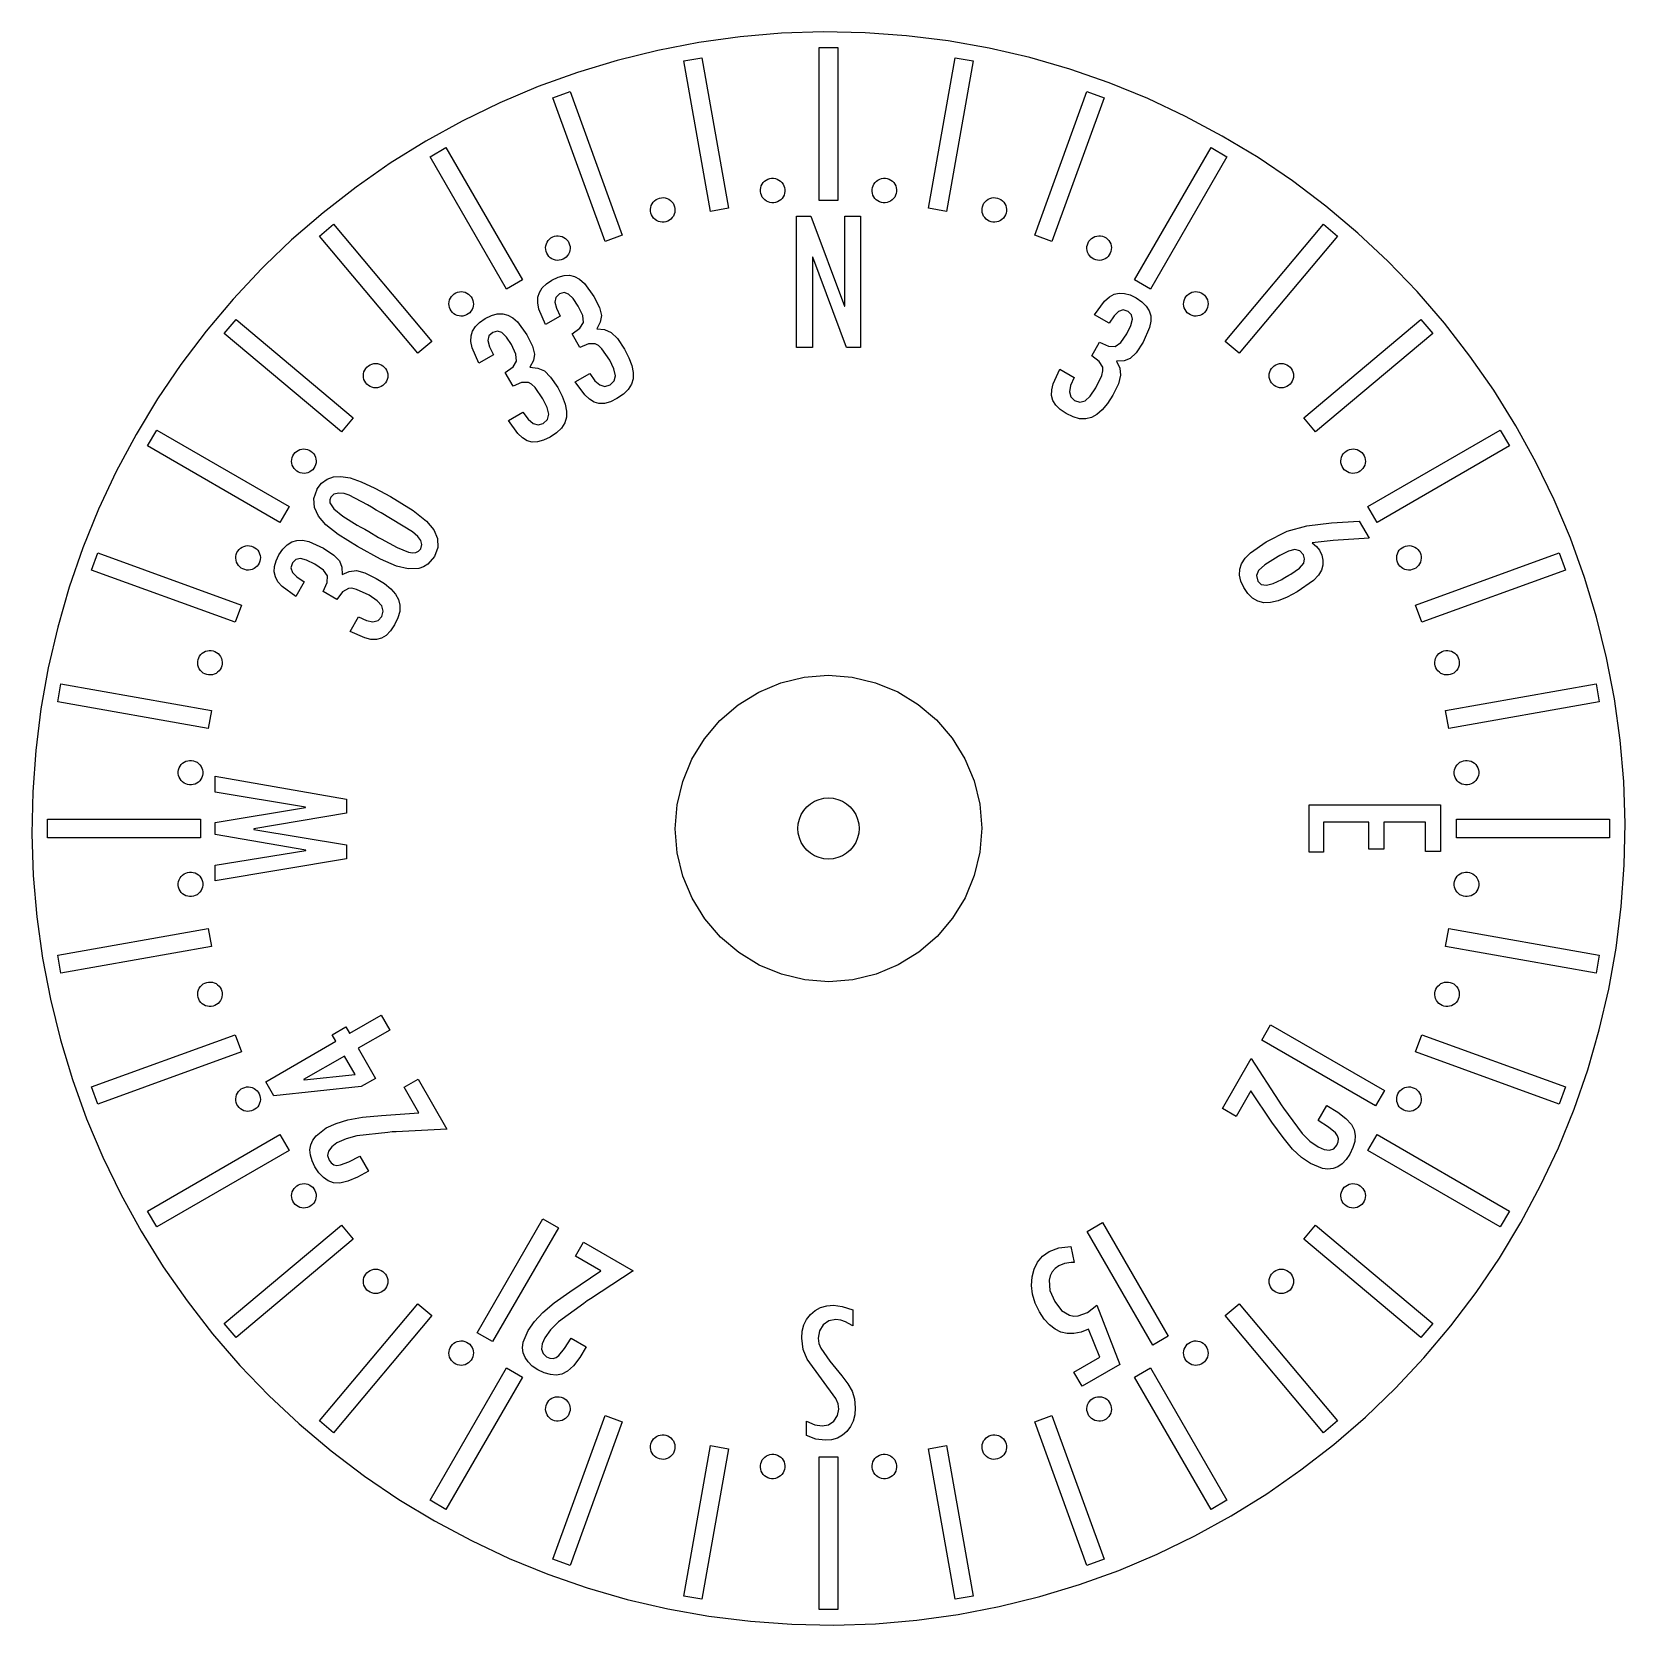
# Model space of a CAD drawing. Extents: x -338 to 182, y -232 to 288.
import ezdxf

# ---------------------------------------------------------------- set-up
doc = ezdxf.new("R2010")
doc.units = 0
doc.layers.get('0').update_dxf_attribs({"linetype": 'CONTINUOUS'})

msp = doc.modelspace()

# ---------------------------------------------------------------- linework, layer by layer
for p, q in [((-107.11, 286.53), (-120.59, 284.66)), ((-93.55, 287.68), (-107.11, 286.53)), ((-79.94, 288.13), (-93.55, 287.68)), ((-66.33, 287.86), (-79.94, 288.13)), ((-52.76, 286.88), (-66.33, 287.86)), ((-39.25, 285.19), (-52.76, 286.88)), ((-133.96, 282.1), (-147.18, 278.83)), ((-120.59, 284.66), (-133.96, 282.1)), ((-81.25, 283.04), (-75.25, 283.04)), ((-81.25, 233.14), (-81.25, 283.04)), ((-75.25, 283.04), (-75.25, 233.14)), ((-25.85, 282.8), (-39.25, 285.19)), ((-12.59, 279.71), (-25.85, 282.8)), ((-147.18, 278.83), (-160.2, 274.88)), ((-125.47, 278.64), (-119.56, 279.68)), ((-116.81, 229.51), (-125.47, 278.64)), ((-119.56, 279.68), (-110.9, 230.55)), ((-45.61, 230.55), (-36.94, 279.68)), ((-31.03, 278.64), (-39.7, 229.51)), ((-36.94, 279.68), (-31.03, 278.64)), ((0.48, 275.93), (-12.59, 279.71)), ((13.34, 271.47), (0.48, 275.93)), ((-160.2, 274.88), (-173, 270.25)), ((25.95, 266.34), (13.34, 271.47)), ((-173, 270.25), (-185.54, 264.96)), ((-168.25, 266.64), (-162.61, 268.69)), ((-151.19, 219.75), (-168.25, 266.64)), ((-162.61, 268.69), (-145.55, 221.81)), ((-10.95, 221.81), (6.11, 268.69)), ((11.75, 266.64), (-5.32, 219.75)), ((6.11, 268.69), (11.75, 266.64)), ((38.28, 260.56), (25.95, 266.34)), ((-185.54, 264.96), (-197.79, 259.02)), ((50.28, 254.14), (38.28, 260.56)), ((-197.79, 259.02), (-209.71, 252.45)), ((-209.71, 252.45), (-221.27, 245.26)), ((-208.3, 247.39), (-203.1, 250.39)), ((-203.1, 250.39), (-178.16, 207.18)), ((21.65, 207.18), (46.6, 250.39)), ((46.6, 250.39), (51.8, 247.39)), ((61.93, 247.1), (50.28, 254.14)), ((-221.27, 245.26), (-232.44, 237.48)), ((-183.35, 204.18), (-208.3, 247.39)), ((51.8, 247.39), (26.85, 204.18)), ((73.2, 239.47), (61.93, 247.1)), ((-99.53, 238.92), (-99.09, 239.37)), ((-99.09, 239.37), (-98.59, 239.74)), ((-98.59, 239.74), (-98.03, 240.03)), ((-98.03, 240.03), (-97.44, 240.23)), ((-97.44, 240.23), (-96.82, 240.33)), ((-96.82, 240.33), (-96.19, 240.34)), ((-96.19, 240.34), (-95.57, 240.25)), ((-95.57, 240.25), (-94.97, 240.06)), ((-94.97, 240.06), (-94.41, 239.78)), ((-94.41, 239.78), (-93.9, 239.41)), ((-93.9, 239.41), (-93.45, 238.97)), ((-63.05, 238.97), (-62.61, 239.41)), ((-62.61, 239.41), (-62.1, 239.78)), ((-62.1, 239.78), (-61.53, 240.06)), ((-61.53, 240.06), (-60.94, 240.25)), ((-60.94, 240.25), (-60.31, 240.34)), ((-60.31, 240.34), (-59.69, 240.33)), ((-59.69, 240.33), (-59.07, 240.23)), ((-59.07, 240.23), (-58.47, 240.03)), ((-58.47, 240.03), (-57.92, 239.74)), ((-57.92, 239.74), (-57.41, 239.37)), ((-57.41, 239.37), (-56.97, 238.92)), ((84.05, 231.25), (73.2, 239.47)), ((-232.44, 237.48), (-243.19, 229.12)), ((-133.38, 233.89), (-132.77, 234)), ((-132.77, 234), (-132.14, 234.02)), ((-132.14, 234.02), (-131.52, 233.93)), ((-100.46, 236.63), (-100.37, 237.25)), ((-100.45, 236), (-100.46, 236.63)), ((-100.35, 235.38), (-100.45, 236)), ((-100.37, 237.25), (-100.18, 237.85)), ((-100.15, 234.79), (-100.35, 235.38)), ((-100.18, 237.85), (-99.9, 238.41)), ((-99.86, 234.23), (-100.15, 234.79)), ((-99.9, 238.41), (-99.53, 238.92)), ((-99.49, 233.72), (-99.86, 234.23)), ((-93.45, 238.97), (-93.08, 238.47)), ((-93.04, 234.29), (-93.4, 233.78)), ((-93.08, 238.47), (-92.79, 237.91)), ((-92.76, 234.85), (-93.04, 234.29)), ((-92.79, 237.91), (-92.59, 237.32)), ((-92.57, 235.45), (-92.76, 234.85)), ((-92.59, 237.32), (-92.48, 236.7)), ((-92.48, 236.07), (-92.57, 235.45)), ((-92.48, 236.7), (-92.48, 236.07)), ((-64.03, 236.07), (-64.02, 236.7)), ((-63.93, 235.45), (-64.03, 236.07)), ((-64.02, 236.7), (-63.92, 237.32)), ((-63.74, 234.85), (-63.93, 235.45)), ((-63.92, 237.32), (-63.72, 237.91)), ((-63.46, 234.29), (-63.74, 234.85)), ((-63.72, 237.91), (-63.43, 238.47)), ((-63.1, 233.78), (-63.46, 234.29)), ((-63.43, 238.47), (-63.05, 238.97)), ((-56.64, 234.23), (-57.02, 233.72)), ((-56.97, 238.92), (-56.61, 238.41)), ((-56.35, 234.79), (-56.64, 234.23)), ((-56.61, 238.41), (-56.33, 237.85)), ((-56.15, 235.38), (-56.35, 234.79)), ((-56.33, 237.85), (-56.14, 237.25)), ((-56.05, 236), (-56.15, 235.38)), ((-56.14, 237.25), (-56.05, 236.63)), ((-56.05, 236.63), (-56.05, 236)), ((-24.99, 233.93), (-24.37, 234.02)), ((-24.37, 234.02), (-23.74, 234)), ((-23.74, 234), (-23.12, 233.89)), ((-243.19, 229.12), (-253.48, 220.22)), ((-136.34, 230.23), (-136.26, 230.85)), ((-136.33, 229.6), (-136.34, 230.23)), ((-136.21, 228.99), (-136.33, 229.6)), ((-136.26, 230.85), (-136.08, 231.46)), ((-136, 228.4), (-136.21, 228.99)), ((-136.08, 231.46), (-135.81, 232.02)), ((-135.81, 232.02), (-135.46, 232.54)), ((-135.46, 232.54), (-135.02, 232.99)), ((-135.02, 232.99), (-134.53, 233.38)), ((-134.53, 233.38), (-133.97, 233.68)), ((-133.97, 233.68), (-133.38, 233.89)), ((-131.52, 233.93), (-130.91, 233.76)), ((-130.91, 233.76), (-130.35, 233.49)), ((-130.35, 233.49), (-129.83, 233.13)), ((-129.83, 233.13), (-129.38, 232.7)), ((-129.38, 232.7), (-128.99, 232.2)), ((-128.99, 232.2), (-128.69, 231.65)), ((-128.69, 231.65), (-128.48, 231.06)), ((-128.44, 229.19), (-128.61, 228.59)), ((-128.48, 231.06), (-128.37, 230.44)), ((-128.35, 229.81), (-128.44, 229.19)), ((-128.37, 230.44), (-128.35, 229.81)), ((-110.9, 230.55), (-116.81, 229.51)), ((-99.04, 233.28), (-99.49, 233.72)), ((-98.53, 232.92), (-99.04, 233.28)), ((-97.97, 232.64), (-98.53, 232.92)), ((-97.37, 232.45), (-97.97, 232.64)), ((-96.75, 232.36), (-97.37, 232.45)), ((-96.12, 232.36), (-96.75, 232.36)), ((-95.5, 232.47), (-96.12, 232.36)), ((-94.91, 232.67), (-95.5, 232.47)), ((-94.35, 232.96), (-94.91, 232.67)), ((-93.84, 233.33), (-94.35, 232.96)), ((-93.4, 233.78), (-93.84, 233.33)), ((-75.25, 233.14), (-81.25, 233.14)), ((-62.66, 233.33), (-63.1, 233.78)), ((-62.16, 232.96), (-62.66, 233.33)), ((-61.6, 232.67), (-62.16, 232.96)), ((-61, 232.47), (-61.6, 232.67)), ((-60.38, 232.36), (-61, 232.47)), ((-59.76, 232.36), (-60.38, 232.36)), ((-59.14, 232.45), (-59.76, 232.36)), ((-58.54, 232.64), (-59.14, 232.45)), ((-57.98, 232.92), (-58.54, 232.64)), ((-57.46, 233.28), (-57.98, 232.92)), ((-57.02, 233.72), (-57.46, 233.28)), ((-39.7, 229.51), (-45.61, 230.55)), ((-28.15, 229.81), (-28.13, 230.44)), ((-28.07, 229.19), (-28.15, 229.81)), ((-28.13, 230.44), (-28.02, 231.06)), ((-27.89, 228.59), (-28.07, 229.19)), ((-28.02, 231.06), (-27.81, 231.65)), ((-27.81, 231.65), (-27.51, 232.2)), ((-27.51, 232.2), (-27.13, 232.7)), ((-27.13, 232.7), (-26.67, 233.13)), ((-26.67, 233.13), (-26.16, 233.49)), ((-26.16, 233.49), (-25.59, 233.76)), ((-25.59, 233.76), (-24.99, 233.93)), ((-23.12, 233.89), (-22.53, 233.68)), ((-22.53, 233.68), (-21.98, 233.38)), ((-21.98, 233.38), (-21.48, 232.99)), ((-21.48, 232.99), (-21.05, 232.54)), ((-21.05, 232.54), (-20.69, 232.02)), ((-20.69, 232.02), (-20.42, 231.46)), ((-20.29, 228.99), (-20.5, 228.4)), ((-20.42, 231.46), (-20.24, 230.85)), ((-20.18, 229.6), (-20.29, 228.99)), ((-20.24, 230.85), (-20.16, 230.23)), ((-20.16, 230.23), (-20.18, 229.6)), ((94.46, 222.48), (84.05, 231.25)), ((-244.4, 221.47), (-239.8, 225.33)), ((-239.8, 225.33), (-207.73, 187.11)), ((-135.7, 227.84), (-136, 228.4)), ((-135.32, 227.35), (-135.7, 227.84)), ((-134.86, 226.91), (-135.32, 227.35)), ((-134.35, 226.56), (-134.86, 226.91)), ((-133.78, 226.29), (-134.35, 226.56)), ((-133.18, 226.11), (-133.78, 226.29)), ((-132.56, 226.03), (-133.18, 226.11)), ((-131.93, 226.04), (-132.56, 226.03)), ((-131.31, 226.16), (-131.93, 226.04)), ((-130.72, 226.37), (-131.31, 226.16)), ((-130.17, 226.67), (-130.72, 226.37)), ((-129.67, 227.05), (-130.17, 226.67)), ((-129.24, 227.5), (-129.67, 227.05)), ((-128.88, 228.02), (-129.24, 227.5)), ((-128.61, 228.59), (-128.88, 228.02)), ((-88.65, 185.15), (-88.65, 228.02)), ((-88.65, 228.02), (-84.04, 228.02)), ((-84.04, 228.02), (-73.07, 198.6)), ((-72.93, 198.57), (-72.93, 228.02)), ((-72.93, 228.02), (-67.85, 228.02)), ((-67.85, 228.02), (-67.85, 185.15)), ((-27.62, 228.02), (-27.89, 228.59)), ((-27.26, 227.5), (-27.62, 228.02)), ((-26.83, 227.05), (-27.26, 227.5)), ((-26.33, 226.67), (-26.83, 227.05)), ((-25.78, 226.37), (-26.33, 226.67)), ((-25.19, 226.16), (-25.78, 226.37)), ((-24.57, 226.04), (-25.19, 226.16)), ((-23.95, 226.03), (-24.57, 226.04)), ((-23.32, 226.11), (-23.95, 226.03)), ((-22.72, 226.29), (-23.32, 226.11)), ((-22.16, 226.56), (-22.72, 226.29)), ((-21.64, 226.91), (-22.16, 226.56)), ((-21.18, 227.35), (-21.64, 226.91)), ((-20.8, 227.84), (-21.18, 227.35)), ((-20.5, 228.4), (-20.8, 227.84)), ((51.23, 187.11), (83.3, 225.33)), ((83.3, 225.33), (87.89, 221.47)), ((-253.48, 220.22), (-262.07, 211.95)), ((-212.33, 183.25), (-244.4, 221.47)), ((-170.51, 218.32), (-170.34, 218.93)), ((-170.34, 218.93), (-170.08, 219.5)), ((-170.08, 219.5), (-169.74, 220.02)), ((-169.74, 220.02), (-169.31, 220.49)), ((-169.31, 220.49), (-168.82, 220.88)), ((-168.82, 220.88), (-168.27, 221.19)), ((-168.27, 221.19), (-167.69, 221.41)), ((-167.69, 221.41), (-167.07, 221.53)), ((-167.07, 221.53), (-166.44, 221.56)), ((-166.44, 221.56), (-165.82, 221.49)), ((-165.82, 221.49), (-165.22, 221.32)), ((-165.22, 221.32), (-164.64, 221.06)), ((-164.64, 221.06), (-164.12, 220.71)), ((-164.12, 220.71), (-163.66, 220.29)), ((-163.66, 220.29), (-163.27, 219.8)), ((-163.27, 219.8), (-162.96, 219.25)), ((-162.96, 219.25), (-162.74, 218.66)), ((-162.74, 218.66), (-162.61, 218.05)), ((-145.55, 221.81), (-151.19, 219.75)), ((-5.32, 219.75), (-10.95, 221.81)), ((6.11, 218.05), (6.23, 218.66)), ((6.23, 218.66), (6.45, 219.25)), ((6.45, 219.25), (6.76, 219.8)), ((6.76, 219.8), (7.15, 220.29)), ((7.15, 220.29), (7.62, 220.71)), ((7.62, 220.71), (8.14, 221.06)), ((8.14, 221.06), (8.71, 221.32)), ((8.71, 221.32), (9.32, 221.49)), ((9.32, 221.49), (9.94, 221.56)), ((9.94, 221.56), (10.57, 221.53)), ((10.57, 221.53), (11.18, 221.41)), ((11.18, 221.41), (11.77, 221.19)), ((11.77, 221.19), (12.32, 220.88)), ((12.32, 220.88), (12.81, 220.49)), ((12.81, 220.49), (13.23, 220.02)), ((13.23, 220.02), (13.58, 219.5)), ((13.58, 219.5), (13.84, 218.93)), ((13.84, 218.93), (14.01, 218.32)), ((87.89, 221.47), (55.82, 183.25)), ((104.4, 213.17), (94.46, 222.48)), ((-170.58, 217.7), (-170.51, 218.32)), ((-170.55, 217.07), (-170.58, 217.7)), ((-170.43, 216.46), (-170.55, 217.07)), ((-170.21, 215.87), (-170.43, 216.46)), ((-169.9, 215.32), (-170.21, 215.87)), ((-169.51, 214.83), (-169.9, 215.32)), ((-169.05, 214.41), (-169.51, 214.83)), ((-168.52, 214.06), (-169.05, 214.41)), ((-167.95, 213.8), (-168.52, 214.06)), ((-167.35, 213.63), (-167.95, 213.8)), ((-166.72, 213.56), (-167.35, 213.63)), ((-166.1, 213.59), (-166.72, 213.56)), ((-165.48, 213.72), (-166.1, 213.59)), ((-164.89, 213.94), (-165.48, 213.72)), ((-164.35, 214.25), (-164.89, 213.94)), ((-163.86, 214.64), (-164.35, 214.25)), ((-163.43, 215.1), (-163.86, 214.64)), ((-163.08, 215.62), (-163.43, 215.1)), ((-162.82, 216.19), (-163.08, 215.62)), ((-162.66, 216.8), (-162.82, 216.19)), ((-162.59, 217.42), (-162.66, 216.8)), ((-162.61, 218.05), (-162.59, 217.42)), ((-83.33, 214.58), (-83.47, 214.56)), ((-83.47, 214.56), (-83.47, 185.15)), ((-72.4, 185.15), (-83.33, 214.58)), ((6.08, 217.42), (6.11, 218.05)), ((6.15, 216.8), (6.08, 217.42)), ((6.32, 216.19), (6.15, 216.8)), ((6.58, 215.62), (6.32, 216.19)), ((6.93, 215.1), (6.58, 215.62)), ((7.35, 214.64), (6.93, 215.1)), ((7.84, 214.25), (7.35, 214.64)), ((8.39, 213.94), (7.84, 214.25)), ((8.98, 213.72), (8.39, 213.94)), ((9.59, 213.59), (8.98, 213.72)), ((10.22, 213.56), (9.59, 213.59)), ((10.84, 213.63), (10.22, 213.56)), ((11.45, 213.8), (10.84, 213.63)), ((12.02, 214.06), (11.45, 213.8)), ((12.54, 214.41), (12.02, 214.06)), ((13, 214.83), (12.54, 214.41)), ((13.4, 215.32), (13, 214.83)), ((13.7, 215.87), (13.4, 215.32)), ((13.92, 216.46), (13.7, 215.87)), ((14.05, 217.07), (13.92, 216.46)), ((14.01, 218.32), (14.08, 217.7)), ((14.08, 217.7), (14.05, 217.07)), ((-263.29, 210.78), (-272.6, 200.85)), ((-262.07, 211.95), (-263.29, 210.78)), ((-168.54, 207.12), (-166.49, 208.11)), ((-166.49, 208.11), (-164.56, 208.64)), ((-164.56, 208.64), (-162.77, 208.71)), ((-162.77, 208.71), (-161.1, 208.31)), ((-161.1, 208.31), (-159.5, 207.43)), ((113.83, 203.36), (104.4, 213.17)), ((-200.43, 202.62), (-199.89, 202.94)), ((-199.89, 202.94), (-199.3, 203.17)), ((-199.3, 203.17), (-198.69, 203.31)), ((-198.69, 203.31), (-198.07, 203.34)), ((-198.07, 203.34), (-197.44, 203.28)), ((-197.44, 203.28), (-196.83, 203.13)), ((-196.83, 203.13), (-196.26, 202.88)), ((-196.26, 202.88), (-195.73, 202.54)), ((-178.16, 207.18), (-183.35, 204.18)), ((-173.11, 201.49), (-172.61, 203.09)), ((-172.61, 203.09), (-171.68, 204.56)), ((-171.68, 204.56), (-170.32, 205.91)), ((-170.32, 205.91), (-168.54, 207.12)), ((-164.52, 203.05), (-166.04, 202.62)), ((-163.07, 202.57), (-164.52, 203.05)), ((-159.5, 207.43), (-157.93, 206.05)), ((-157.93, 206.05), (-154.85, 201.8)), ((15, 202.47), (16.64, 202.84)), ((16.64, 202.84), (18.38, 202.77)), ((26.85, 204.18), (21.65, 207.18)), ((39.22, 202.54), (39.75, 202.88)), ((39.75, 202.88), (40.33, 203.13)), ((40.33, 203.13), (40.94, 203.28)), ((40.94, 203.28), (41.56, 203.34)), ((41.56, 203.34), (42.19, 203.31)), ((42.19, 203.31), (42.8, 203.17)), ((42.8, 203.17), (43.38, 202.94)), ((43.38, 202.94), (43.93, 202.62)), ((122.74, 193.07), (113.83, 203.36)), ((-272.6, 200.85), (-281.37, 190.44)), ((-202.13, 199.41), (-202.07, 200.04)), ((-202.1, 198.79), (-202.13, 199.41)), ((-201.96, 198.18), (-202.1, 198.79)), ((-202.07, 200.04), (-201.92, 200.65)), ((-201.73, 197.59), (-201.96, 198.18)), ((-201.92, 200.65), (-201.67, 201.22)), ((-201.67, 201.22), (-201.33, 201.75)), ((-201.33, 201.75), (-200.91, 202.22)), ((-200.91, 202.22), (-200.43, 202.62)), ((-195.73, 202.54), (-195.26, 202.12)), ((-195.26, 202.12), (-194.86, 201.64)), ((-194.86, 201.64), (-194.54, 201.1)), ((-194.35, 198.04), (-194.6, 197.47)), ((-194.54, 201.1), (-194.31, 200.51)), ((-194.2, 198.65), (-194.35, 198.04)), ((-194.31, 200.51), (-194.17, 199.9)), ((-194.14, 199.28), (-194.2, 198.65)), ((-194.17, 199.9), (-194.14, 199.28)), ((-173.17, 199.68), (-173.11, 201.49)), ((-172.77, 197.6), (-173.17, 199.68)), ((-170.56, 192.59), (-172.77, 197.6)), ((-167.28, 201.46), (-167.58, 199.94)), ((-167.58, 199.94), (-167.05, 197.95)), ((-166.04, 202.62), (-167.28, 201.46)), ((-167.05, 197.95), (-165.78, 195.35)), ((-161.56, 201.12), (-163.07, 202.57)), ((-159.92, 198.65), (-161.56, 201.12)), ((-158.46, 195.52), (-159.92, 198.65)), ((-154.85, 201.8), (-153.01, 198.12)), ((-153.01, 198.12), (-152.38, 195.53)), ((-73.07, 198.6), (-72.93, 198.57)), ((8.57, 195.81), (11.8, 200.23)), ((11.8, 200.23), (13.41, 201.62)), ((13.41, 201.62), (15, 202.47)), ((18.38, 202.77), (20.22, 202.26)), ((20.22, 202.26), (22.17, 201.33)), ((22.17, 201.33), (24.05, 200.05)), ((24.05, 200.05), (25.47, 198.64)), ((25.47, 198.64), (26.42, 197.12)), ((37.63, 199.28), (37.67, 199.9)), ((37.69, 198.65), (37.63, 199.28)), ((37.67, 199.9), (37.81, 200.51)), ((37.85, 198.04), (37.69, 198.65)), ((37.81, 200.51), (38.04, 201.1)), ((38.1, 197.47), (37.85, 198.04)), ((38.04, 201.1), (38.35, 201.64)), ((38.35, 201.64), (38.75, 202.12)), ((38.75, 202.12), (39.22, 202.54)), ((43.93, 202.62), (44.41, 202.22)), ((44.41, 202.22), (44.83, 201.75)), ((44.83, 201.75), (45.16, 201.22)), ((45.16, 201.22), (45.41, 200.65)), ((45.46, 198.18), (45.23, 197.59)), ((45.41, 200.65), (45.57, 200.04)), ((45.59, 198.79), (45.46, 198.18)), ((45.57, 200.04), (45.63, 199.41)), ((45.63, 199.41), (45.59, 198.79)), ((-275.45, 189.68), (-271.59, 194.28)), ((-271.59, 194.28), (-233.37, 162.21)), ((-201.41, 197.05), (-201.73, 197.59)), ((-201.01, 196.57), (-201.41, 197.05)), ((-200.54, 196.15), (-201.01, 196.57)), ((-200.01, 195.81), (-200.54, 196.15)), ((-199.44, 195.56), (-200.01, 195.81)), ((-198.83, 195.41), (-199.44, 195.56)), ((-198.2, 195.35), (-198.83, 195.41)), ((-197.58, 195.38), (-198.2, 195.35)), ((-196.97, 195.52), (-197.58, 195.38)), ((-196.38, 195.75), (-196.97, 195.52)), ((-195.84, 196.07), (-196.38, 195.75)), ((-195.36, 196.47), (-195.84, 196.07)), ((-194.94, 196.94), (-195.36, 196.47)), ((-194.6, 197.47), (-194.94, 196.94)), ((-193.48, 191.97), (-192.12, 193.32)), ((-192.12, 193.32), (-190.34, 194.54)), ((-190.34, 194.54), (-188.29, 195.53)), ((-188.29, 195.53), (-186.37, 196.05)), ((-186.37, 196.05), (-184.57, 196.12)), ((-184.57, 196.12), (-182.9, 195.72)), ((-182.9, 195.72), (-181.31, 194.84)), ((-181.31, 194.84), (-179.73, 193.46)), ((-179.73, 193.46), (-176.66, 189.21)), ((-165.78, 195.35), (-170.56, 192.59)), ((-159.36, 191.44), (-158.24, 193.27)), ((-158.24, 193.27), (-158.46, 195.52)), ((-152.74, 193.43), (-153.88, 191.24)), ((-152.38, 195.53), (-152.74, 193.43)), ((13.35, 193.05), (8.57, 195.81)), ((14.96, 195.45), (13.35, 193.05)), ((16.43, 196.91), (14.96, 195.45)), ((17.89, 197.4), (16.43, 196.91)), ((19.52, 196.91), (17.89, 197.4)), ((20.65, 195.82), (19.52, 196.91)), ((20.46, 192.28), (20.96, 194.31)), ((20.96, 194.31), (20.65, 195.82)), ((26.42, 197.12), (26.91, 195.48)), ((26.95, 193.66), (26.54, 191.61)), ((26.91, 195.48), (26.95, 193.66)), ((38.44, 196.94), (38.1, 197.47)), ((38.85, 196.47), (38.44, 196.94)), ((39.34, 196.07), (38.85, 196.47)), ((39.88, 195.75), (39.34, 196.07)), ((40.46, 195.52), (39.88, 195.75)), ((41.07, 195.38), (40.46, 195.52)), ((41.7, 195.35), (41.07, 195.38)), ((42.33, 195.41), (41.7, 195.35)), ((42.93, 195.56), (42.33, 195.41)), ((43.51, 195.81), (42.93, 195.56)), ((44.04, 196.15), (43.51, 195.81)), ((44.51, 196.57), (44.04, 196.15)), ((44.91, 197.05), (44.51, 196.57)), ((45.23, 197.59), (44.91, 197.05)), ((76.87, 162.21), (115.09, 194.28)), ((115.09, 194.28), (118.94, 189.68)), ((131.09, 182.32), (122.74, 193.07)), ((-281.37, 190.44), (-289.59, 179.59)), ((-237.23, 157.61), (-275.45, 189.68)), ((-194.98, 187.1), (-194.92, 188.9)), ((-194.92, 188.9), (-194.41, 190.5)), ((-194.41, 190.5), (-193.48, 191.97)), ((-189.08, 188.87), (-189.38, 187.35)), ((-189.38, 187.35), (-188.85, 185.36)), ((-187.84, 190.03), (-189.08, 188.87)), ((-186.33, 190.47), (-187.84, 190.03)), ((-184.87, 189.98), (-186.33, 190.47)), ((-183.36, 188.53), (-184.87, 189.98)), ((-181.72, 186.07), (-183.36, 188.53)), ((-176.66, 189.21), (-174.82, 185.53)), ((-161.96, 189.54), (-159.36, 191.44)), ((-159.39, 185.08), (-161.96, 189.54)), ((-153.88, 191.24), (-151.32, 190.98)), ((-151.32, 190.98), (-149.19, 190.06)), ((-149.19, 190.06), (-147.14, 188.06)), ((-147.14, 188.06), (-144.84, 184.59)), ((17.15, 186.8), (19.14, 189.63)), ((19.14, 189.63), (20.46, 192.28)), ((26.54, 191.61), (24.4, 186.81)), ((118.94, 189.68), (80.72, 157.61)), ((-207.73, 187.11), (-212.33, 183.25)), ((-194.57, 185.01), (-194.98, 187.1)), ((-192.36, 180), (-194.57, 185.01)), ((-187.58, 182.76), (-192.36, 180)), ((-188.85, 185.36), (-187.58, 182.76)), ((-180.26, 182.93), (-181.72, 186.07)), ((-180.04, 180.68), (-180.26, 182.93)), ((-174.82, 185.53), (-174.19, 182.94)), ((-174.19, 182.94), (-174.55, 180.84)), ((-156.62, 186.29), (-159.39, 185.08)), ((-154.37, 186.31), (-156.62, 186.29)), ((-153.33, 185.77), (-154.37, 186.31)), ((-152.2, 184.7), (-153.33, 185.77)), ((-149.64, 181), (-152.2, 184.7)), ((-144.84, 184.59), (-143.39, 181.78)), ((-83.47, 185.15), (-88.65, 185.15)), ((-67.85, 185.15), (-72.4, 185.15)), ((7.66, 182.38), (10.23, 186.84)), ((10.08, 180.59), (7.66, 182.38)), ((10.23, 186.84), (13.17, 185.54)), ((13.17, 185.54), (15.32, 185.48)), ((15.32, 185.48), (17.15, 186.8)), ((22.13, 183.38), (20.2, 181.54)), ((24.4, 186.81), (22.13, 183.38)), ((55.82, 183.25), (51.23, 187.11)), ((138.88, 171.15), (131.09, 182.32)), ((-289.59, 179.59), (-297.22, 168.32)), ((-229.99, 176.55), (-229.85, 177.16)), ((-229.85, 177.16), (-229.61, 177.74)), ((-229.61, 177.74), (-229.28, 178.28)), ((-229.28, 178.28), (-228.87, 178.75)), ((-228.87, 178.75), (-228.4, 179.16)), ((-228.4, 179.16), (-227.86, 179.49)), ((-227.86, 179.49), (-227.28, 179.73)), ((-227.28, 179.73), (-226.67, 179.88)), ((-226.67, 179.88), (-226.04, 179.93)), ((-226.04, 179.93), (-225.42, 179.88)), ((-225.42, 179.88), (-224.81, 179.73)), ((-224.81, 179.73), (-224.23, 179.49)), ((-224.23, 179.49), (-223.69, 179.16)), ((-223.69, 179.16), (-223.22, 178.75)), ((-223.22, 178.75), (-222.81, 178.28)), ((-222.81, 178.28), (-222.48, 177.74)), ((-222.48, 177.74), (-222.24, 177.16)), ((-222.24, 177.16), (-222.09, 176.55)), ((-183.77, 176.96), (-181.17, 178.85)), ((-181.19, 172.5), (-183.77, 176.96)), ((-181.17, 178.85), (-180.04, 180.68)), ((-174.55, 180.84), (-175.68, 178.65)), ((-175.68, 178.65), (-173.12, 178.4)), ((-173.12, 178.4), (-170.99, 177.47)), ((-170.99, 177.47), (-168.94, 175.47)), ((-148.26, 178.13), (-149.64, 181)), ((-147.77, 175.9), (-148.26, 178.13)), ((-143.39, 181.78), (-142.43, 179.23)), ((-142.43, 179.23), (-141.97, 176.95)), ((-141.97, 176.95), (-142, 174.93)), ((-4.94, 173.31), (-2.8, 178.08)), ((-2.8, 178.08), (1.93, 175.35)), ((11.23, 178.65), (10.08, 180.59)), ((10.92, 175.96), (11.27, 177.48)), ((11.27, 177.48), (11.23, 178.65)), ((18.21, 180.8), (15.74, 180.69)), ((15.74, 180.69), (16.8, 178.35)), ((16.8, 178.35), (17.06, 176.04)), ((20.2, 181.54), (18.21, 180.8)), ((65.59, 176.55), (65.74, 177.16)), ((65.74, 177.16), (65.98, 177.74)), ((65.98, 177.74), (66.3, 178.28)), ((66.3, 178.28), (66.71, 178.75)), ((66.71, 178.75), (67.19, 179.16)), ((67.19, 179.16), (67.72, 179.49)), ((67.72, 179.49), (68.3, 179.73)), ((68.3, 179.73), (68.91, 179.88)), ((68.91, 179.88), (69.54, 179.93)), ((69.54, 179.93), (70.17, 179.88)), ((70.17, 179.88), (70.78, 179.73)), ((70.78, 179.73), (71.36, 179.49)), ((71.36, 179.49), (71.89, 179.16)), ((71.89, 179.16), (72.37, 178.75)), ((72.37, 178.75), (72.78, 178.28)), ((72.78, 178.28), (73.1, 177.74)), ((73.1, 177.74), (73.34, 177.16)), ((73.34, 177.16), (73.49, 176.55)), ((-230.04, 175.93), (-229.99, 176.55)), ((-229.99, 175.3), (-230.04, 175.93)), ((-229.85, 174.69), (-229.99, 175.3)), ((-229.61, 174.11), (-229.85, 174.69)), ((-229.28, 173.58), (-229.61, 174.11)), ((-228.87, 173.1), (-229.28, 173.58)), ((-228.4, 172.69), (-228.87, 173.1)), ((-227.86, 172.36), (-228.4, 172.69)), ((-227.28, 172.12), (-227.86, 172.36)), ((-226.67, 171.98), (-227.28, 172.12)), ((-226.04, 171.93), (-226.67, 171.98)), ((-225.42, 171.98), (-226.04, 171.93)), ((-224.81, 172.12), (-225.42, 171.98)), ((-224.23, 172.36), (-224.81, 172.12)), ((-223.69, 172.69), (-224.23, 172.36)), ((-223.22, 173.1), (-223.69, 172.69)), ((-222.81, 173.58), (-223.22, 173.1)), ((-222.48, 174.11), (-222.81, 173.58)), ((-222.24, 174.69), (-222.48, 174.11)), ((-222.09, 175.3), (-222.24, 174.69)), ((-222.09, 176.55), (-222.04, 175.93)), ((-222.04, 175.93), (-222.09, 175.3)), ((-178.42, 173.7), (-181.19, 172.5)), ((-176.17, 173.72), (-178.42, 173.7)), ((-175.13, 173.18), (-176.17, 173.72)), ((-174, 172.11), (-175.13, 173.18)), ((-171.45, 168.41), (-174, 172.11)), ((-168.94, 175.47), (-166.64, 172.01)), ((-166.64, 172.01), (-165.19, 169.19)), ((-160.89, 173.88), (-156.16, 176.61)), ((-157.82, 169.64), (-160.89, 173.88)), ((-156.16, 176.61), (-154.51, 174.28)), ((-154.51, 174.28), (-152.86, 172.89)), ((-152.86, 172.89), (-151.2, 172.44)), ((-151.2, 172.44), (-149.55, 172.93)), ((-149.55, 172.93), (-148.2, 174.19)), ((-148.2, 174.19), (-147.77, 175.9)), ((-142.55, 173.12), (-143.61, 171.43)), ((-142, 174.93), (-142.55, 173.12)), ((-5.39, 171.28), (-4.94, 173.31)), ((0.74, 172.76), (0.36, 170.63)), ((1.93, 175.35), (0.74, 172.76)), ((7.2, 169.27), (8.99, 171.9)), ((8.99, 171.9), (10.92, 175.96)), ((16.36, 173.27), (14.5, 169.54)), ((17.06, 176.04), (16.36, 173.27)), ((65.54, 175.93), (65.59, 176.55)), ((65.59, 175.3), (65.54, 175.93)), ((65.74, 174.69), (65.59, 175.3)), ((65.98, 174.11), (65.74, 174.69)), ((66.3, 173.58), (65.98, 174.11)), ((66.71, 173.1), (66.3, 173.58)), ((67.19, 172.69), (66.71, 173.1)), ((67.72, 172.36), (67.19, 172.69)), ((68.3, 172.12), (67.72, 172.36)), ((68.91, 171.98), (68.3, 172.12)), ((69.54, 171.93), (68.91, 171.98)), ((70.17, 171.98), (69.54, 171.93)), ((70.78, 172.12), (70.17, 171.98)), ((71.36, 172.36), (70.78, 172.12)), ((71.89, 172.69), (71.36, 172.36)), ((72.37, 173.1), (71.89, 172.69)), ((72.78, 173.58), (72.37, 173.1)), ((73.1, 174.11), (72.78, 173.58)), ((73.34, 174.69), (73.1, 174.11)), ((73.49, 175.3), (73.34, 174.69)), ((73.49, 176.55), (73.54, 175.93)), ((73.54, 175.93), (73.49, 175.3)), ((-297.22, 168.32), (-304.26, 156.67)), ((-170.06, 165.54), (-171.45, 168.41)), ((-165.19, 169.19), (-164.23, 166.65)), ((-164.23, 166.65), (-163.77, 164.36)), ((-156.29, 168.23), (-157.82, 169.64)), ((-154.77, 167.29), (-156.29, 168.23)), ((-153.16, 166.83), (-154.77, 167.29)), ((-151.38, 166.87), (-153.16, 166.83)), ((-149.42, 167.41), (-151.38, 166.87)), ((-147.29, 168.44), (-149.42, 167.41)), ((-145.19, 169.87), (-147.29, 168.44)), ((-143.61, 171.43), (-145.19, 169.87)), ((-5.45, 169.49), (-5.39, 171.28)), ((-5.04, 167.86), (-5.45, 169.49)), ((-4.11, 166.34), (-5.04, 167.86)), ((0.36, 170.63), (0.8, 168.97)), ((0.8, 168.97), (2.04, 167.78)), ((2.04, 167.78), (3.82, 167.25)), ((3.82, 167.25), (5.51, 167.73)), ((5.51, 167.73), (7.2, 169.27)), ((12.79, 166.88), (11.07, 164.77)), ((14.5, 169.54), (12.79, 166.88)), ((146.06, 159.59), (138.88, 171.15)), ((-233.37, 162.21), (-237.23, 157.61)), ((-182.69, 161.29), (-177.97, 164.02)), ((-179.62, 157.05), (-182.69, 161.29)), ((-177.97, 164.02), (-176.31, 161.69)), ((-176.31, 161.69), (-174.66, 160.3)), ((-171.35, 160.34), (-170, 161.6)), ((-169.57, 163.31), (-170.06, 165.54)), ((-170, 161.6), (-169.57, 163.31)), ((-163.81, 162.35), (-164.35, 160.53)), ((-163.77, 164.36), (-163.81, 162.35)), ((-2.67, 164.91), (-4.11, 166.34)), ((-0.71, 163.58), (-2.67, 164.91)), ((1.58, 162.48), (-0.71, 163.58)), ((3.72, 161.89), (1.58, 162.48)), ((5.71, 161.81), (3.72, 161.89)), ((7.56, 162.25), (5.71, 161.81)), ((9.32, 163.23), (7.56, 162.25)), ((11.07, 164.77), (9.32, 163.23)), ((80.72, 157.61), (76.87, 162.21)), ((-304.26, 156.67), (-310.68, 144.66)), ((-300.5, 152.99), (-297.5, 158.18)), ((-297.5, 158.18), (-254.3, 133.24)), ((-178.1, 155.64), (-179.62, 157.05)), ((-174.66, 160.3), (-173.01, 159.85)), ((-173.01, 159.85), (-171.35, 160.34)), ((-166.99, 157.28), (-169.09, 155.85)), ((-165.41, 158.84), (-166.99, 157.28)), ((-164.35, 160.53), (-165.41, 158.84)), ((97.79, 133.24), (141, 158.18)), ((141, 158.18), (144, 152.99)), ((152.64, 147.67), (146.06, 159.59)), ((-257.3, 128.04), (-300.5, 152.99)), ((-252.34, 150.8), (-251.87, 151.21)), ((-251.87, 151.21), (-251.34, 151.55)), ((-251.34, 151.55), (-250.76, 151.8)), ((-250.76, 151.8), (-250.16, 151.96)), ((-250.16, 151.96), (-249.53, 152.02)), ((-249.53, 152.02), (-248.91, 151.98)), ((-248.91, 151.98), (-248.29, 151.84)), ((-248.29, 151.84), (-247.71, 151.61)), ((-247.71, 151.61), (-247.17, 151.29)), ((-247.17, 151.29), (-246.68, 150.89)), ((-246.68, 150.89), (-246.27, 150.42)), ((-176.57, 154.7), (-178.1, 155.64)), ((-174.96, 154.25), (-176.57, 154.7)), ((-173.18, 154.29), (-174.96, 154.25)), ((-171.22, 154.82), (-173.18, 154.29)), ((-169.09, 155.85), (-171.22, 154.82)), ((89.76, 150.42), (90.18, 150.89)), ((90.18, 150.89), (90.66, 151.29)), ((90.66, 151.29), (91.21, 151.61)), ((91.21, 151.61), (91.79, 151.84)), ((91.79, 151.84), (92.4, 151.98)), ((92.4, 151.98), (93.03, 152.02)), ((93.03, 152.02), (93.65, 151.96)), ((93.65, 151.96), (94.26, 151.8)), ((94.26, 151.8), (94.84, 151.55)), ((94.84, 151.55), (95.37, 151.21)), ((95.37, 151.21), (95.84, 150.8)), ((144, 152.99), (100.79, 128.04)), ((-253.46, 147.95), (-253.42, 148.57)), ((-253.4, 147.32), (-253.46, 147.95)), ((-253.42, 148.57), (-253.29, 149.19)), ((-253.24, 146.72), (-253.4, 147.32)), ((-253.29, 149.19), (-253.06, 149.77)), ((-252.99, 146.14), (-253.24, 146.72)), ((-253.06, 149.77), (-252.74, 150.31)), ((-252.66, 145.61), (-252.99, 146.14)), ((-252.74, 150.31), (-252.34, 150.8)), ((-252.24, 145.14), (-252.66, 145.61)), ((-246.19, 145.72), (-246.59, 145.24)), ((-246.27, 150.42), (-245.93, 149.9)), ((-245.87, 146.26), (-246.19, 145.72)), ((-245.93, 149.9), (-245.68, 149.32)), ((-245.64, 146.85), (-245.87, 146.26)), ((-245.68, 149.32), (-245.52, 148.71)), ((-245.5, 147.46), (-245.64, 146.85)), ((-245.52, 148.71), (-245.46, 148.09)), ((-245.46, 148.09), (-245.5, 147.46)), ((88.96, 148.09), (89.02, 148.71)), ((89, 147.46), (88.96, 148.09)), ((89.13, 146.85), (89, 147.46)), ((89.02, 148.71), (89.18, 149.32)), ((89.36, 146.26), (89.13, 146.85)), ((89.18, 149.32), (89.43, 149.9)), ((89.68, 145.72), (89.36, 146.26)), ((89.43, 149.9), (89.76, 150.42)), ((90.08, 145.24), (89.68, 145.72)), ((96.15, 145.61), (95.74, 145.14)), ((95.84, 150.8), (96.24, 150.31)), ((96.49, 146.14), (96.15, 145.61)), ((96.24, 150.31), (96.55, 149.77)), ((96.74, 146.72), (96.49, 146.14)), ((96.55, 149.77), (96.78, 149.19)), ((96.9, 147.32), (96.74, 146.72)), ((96.78, 149.19), (96.92, 148.57)), ((96.96, 147.95), (96.9, 147.32)), ((96.92, 148.57), (96.96, 147.95)), ((158.58, 135.43), (152.64, 147.67)), ((-310.68, 144.66), (-316.46, 132.34)), ((-251.76, 144.74), (-252.24, 145.14)), ((-251.22, 144.42), (-251.76, 144.74)), ((-250.63, 144.19), (-251.22, 144.42)), ((-250.02, 144.06), (-250.63, 144.19)), ((-249.39, 144.02), (-250.02, 144.06)), ((-248.77, 144.08), (-249.39, 144.02)), ((-248.16, 144.24), (-248.77, 144.08)), ((-247.58, 144.49), (-248.16, 144.24)), ((-247.06, 144.82), (-247.58, 144.49)), ((-246.59, 145.24), (-247.06, 144.82)), ((-245.09, 138.95), (-243.67, 140.82)), ((-243.67, 140.82), (-241.91, 142.13)), ((-241.91, 142.13), (-239.82, 142.87)), ((-239.82, 142.87), (-237.38, 143.03)), ((-237.38, 143.03), (-234.41, 142.54)), ((-234.41, 142.54), (-230.73, 141.28)), ((-230.73, 141.28), (-226.32, 139.26)), ((90.55, 144.82), (90.08, 145.24)), ((91.08, 144.49), (90.55, 144.82)), ((91.66, 144.24), (91.08, 144.49)), ((92.26, 144.08), (91.66, 144.24)), ((92.89, 144.02), (92.26, 144.08)), ((93.52, 144.06), (92.89, 144.02)), ((94.13, 144.19), (93.52, 144.06)), ((94.71, 144.42), (94.13, 144.19)), ((95.25, 144.74), (94.71, 144.42)), ((95.74, 145.14), (95.25, 144.74)), ((-246.22, 135.88), (-245.12, 138.89)), ((-246, 132.91), (-246.22, 135.88)), ((-245.12, 138.89), (-245.09, 138.95)), ((-240.66, 136.32), (-241, 135.38)), ((-241, 135.38), (-240.95, 134.41)), ((-239.65, 137.28), (-240.66, 136.32)), ((-238.09, 137.6), (-239.65, 137.28)), ((-236.32, 137.42), (-238.09, 137.6)), ((-234.64, 136.91), (-236.32, 137.42)), ((-228.7, 133.73), (-234.64, 136.91)), ((-226.32, 139.26), (-221.2, 136.47)), ((-221.2, 136.47), (-213.79, 131.89)), ((163.87, 122.89), (158.58, 135.43)), ((-316.46, 132.34), (-321.58, 119.73)), ((-254.3, 133.24), (-257.3, 128.04)), ((-244.65, 130.02), (-246, 132.91)), ((-242.31, 127.22), (-244.65, 130.02)), ((-240.95, 134.41), (-239.68, 132.41)), ((-239.68, 132.41), (-236.75, 130.08)), ((-236.75, 130.08), (-232.06, 127.16)), ((-227.38, 132.97), (-228.7, 133.73)), ((-225.84, 132), (-227.38, 132.97)), ((-224.29, 131.11), (-225.84, 132)), ((-214.04, 124.91), (-224.29, 131.11)), ((-213.79, 131.89), (-209.41, 128.46)), ((100.79, 128.04), (97.79, 133.24)), ((-238.3, 124.08), (-242.31, 127.22)), ((-232.06, 127.16), (-230.86, 126.47)), ((-230.86, 126.47), (-229.58, 125.8)), ((-229.58, 125.8), (-228.26, 125.04)), ((-228.26, 125.04), (-225.15, 123.16)), ((-212.29, 123.46), (-214.04, 124.91)), ((-209.41, 128.46), (-207.09, 125.6)), ((-207.09, 125.6), (-205.84, 122.75)), ((64.56, 121.7), (71.47, 125.13)), ((71.47, 125.13), (77.89, 126.89)), ((77.89, 126.89), (85.87, 127.85)), ((85.87, 127.85), (94.92, 128.45)), ((94.92, 128.45), (98.15, 122.87)), ((-321.58, 119.73), (-326.04, 106.87)), ((-270.6, 119.19), (-270.14, 119.62)), ((-270.14, 119.62), (-269.62, 119.96)), ((-269.62, 119.96), (-269.05, 120.22)), ((-269.05, 120.22), (-268.44, 120.39)), ((-268.44, 120.39), (-267.82, 120.46)), ((-267.82, 120.46), (-267.19, 120.44)), ((-267.19, 120.44), (-266.58, 120.31)), ((-266.58, 120.31), (-265.99, 120.09)), ((-265.99, 120.09), (-265.44, 119.78)), ((-265.44, 119.78), (-264.95, 119.39)), ((-256.35, 119.31), (-254.94, 120.73)), ((-254.94, 120.73), (-253.42, 121.69)), ((-253.42, 121.69), (-251.78, 122.18)), ((-251.78, 122.18), (-249.95, 122.21)), ((-249.95, 122.21), (-247.9, 121.81)), ((-247.9, 121.81), (-243.11, 119.66)), ((-243.11, 119.66), (-239.68, 117.39)), ((-231.92, 120.12), (-238.3, 124.08)), ((-224.49, 116.06), (-231.92, 120.12)), ((-225.15, 123.16), (-224.24, 122.64)), ((-224.24, 122.64), (-219.05, 119.85)), ((-219.05, 119.85), (-215.38, 118.34)), ((-211.25, 122.1), (-212.29, 123.46)), ((-211.33, 119.46), (-210.93, 120.78)), ((-210.93, 120.78), (-211.25, 122.1)), ((-205.75, 119.86), (-206.87, 116.89)), ((-205.84, 122.75), (-205.75, 119.86)), ((59.46, 118.12), (64.56, 121.7)), ((86.48, 122.13), (79.55, 121.39)), ((79.55, 121.39), (81.05, 120.18)), ((81.05, 120.18), (82.03, 118.94)), ((98.15, 122.87), (86.48, 122.13)), ((108.45, 119.39), (108.94, 119.78)), ((108.94, 119.78), (109.48, 120.09)), ((109.48, 120.09), (110.07, 120.31)), ((110.07, 120.31), (110.69, 120.44)), ((110.69, 120.44), (111.31, 120.46)), ((111.31, 120.46), (111.94, 120.39)), ((111.94, 120.39), (112.54, 120.22)), ((112.54, 120.22), (113.11, 119.96)), ((113.11, 119.96), (113.64, 119.62)), ((113.64, 119.62), (114.1, 119.19)), ((168.5, 110.08), (163.87, 122.89)), ((-318.81, 112.5), (-316.75, 118.13)), ((-316.75, 118.13), (-269.87, 101.07)), ((-271.68, 116.33), (-271.65, 116.95)), ((-271.61, 115.7), (-271.68, 116.33)), ((-271.65, 116.95), (-271.52, 117.57)), ((-271.44, 115.1), (-271.61, 115.7)), ((-271.52, 117.57), (-271.3, 118.16)), ((-271.18, 114.53), (-271.44, 115.1)), ((-271.3, 118.16), (-271, 118.7)), ((-270.83, 114), (-271.18, 114.53)), ((-271, 118.7), (-270.6, 119.19)), ((-264.95, 119.39), (-264.53, 118.93)), ((-264.53, 118.93), (-264.18, 118.4)), ((-264.05, 114.78), (-264.36, 114.23)), ((-264.18, 118.4), (-263.92, 117.83)), ((-263.83, 115.36), (-264.05, 114.78)), ((-263.92, 117.83), (-263.75, 117.23)), ((-263.71, 115.98), (-263.83, 115.36)), ((-263.75, 117.23), (-263.68, 116.61)), ((-263.68, 116.61), (-263.71, 115.98)), ((-259.07, 113.64), (-258.56, 115.49)), ((-258.56, 115.49), (-257.63, 117.43)), ((-257.63, 117.43), (-256.35, 119.31)), ((-253.21, 114.79), (-253.7, 113.16)), ((-252.11, 115.91), (-253.21, 114.79)), ((-250.61, 116.22), (-252.11, 115.91)), ((-248.58, 115.72), (-250.61, 116.22)), ((-245.93, 114.41), (-248.58, 115.72)), ((-243.1, 112.42), (-245.93, 114.41)), ((-239.68, 117.39), (-237.84, 115.46)), ((-237.84, 115.46), (-237.1, 113.47)), ((-219.27, 113.73), (-224.49, 116.06)), ((-215.38, 118.34), (-214.04, 118.09)), ((-214.04, 118.09), (-212.92, 118.19)), ((-212.92, 118.19), (-212.01, 118.65)), ((-212.01, 118.65), (-211.33, 119.46)), ((-206.87, 116.89), (-209.04, 114.36)), ((55.97, 112.73), (56.59, 114.55)), ((56.59, 114.55), (57.74, 116.33)), ((57.74, 116.33), (59.46, 118.12)), ((67.58, 116.33), (64.16, 114.14)), ((68.55, 116.89), (67.58, 116.33)), ((69.04, 117.25), (68.55, 116.89)), ((71.88, 118.66), (69.04, 117.25)), ((73.97, 119.19), (71.88, 118.66)), ((75.53, 118.79), (73.97, 119.19)), ((75.51, 113.09), (76.87, 114.76)), ((76.76, 117.44), (75.53, 118.79)), ((77.12, 116.18), (76.76, 117.44)), ((76.87, 114.76), (77.12, 116.18)), ((82.03, 118.94), (82.77, 117.32)), ((82.77, 117.32), (83.13, 115.69)), ((83.13, 115.69), (83.09, 114.07)), ((107.18, 116.61), (107.25, 117.23)), ((107.2, 115.98), (107.18, 116.61)), ((107.33, 115.36), (107.2, 115.98)), ((107.25, 117.23), (107.42, 117.83)), ((107.55, 114.78), (107.33, 115.36)), ((107.42, 117.83), (107.68, 118.4)), ((107.86, 114.23), (107.55, 114.78)), ((107.68, 118.4), (108.02, 118.93)), ((108.02, 118.93), (108.45, 119.39)), ((113.37, 101.07), (160.25, 118.13)), ((114.1, 119.19), (114.49, 118.7)), ((114.67, 114.53), (114.33, 114)), ((114.49, 118.7), (114.8, 118.16)), ((114.93, 115.1), (114.67, 114.53)), ((114.8, 118.16), (115.02, 117.57)), ((115.1, 115.7), (114.93, 115.1)), ((115.02, 117.57), (115.15, 116.95)), ((115.17, 116.33), (115.1, 115.7)), ((115.15, 116.95), (115.17, 116.33)), ((160.25, 118.13), (162.3, 112.5)), ((-271.92, 95.43), (-318.81, 112.5)), ((-270.41, 113.54), (-270.83, 114)), ((-269.92, 113.15), (-270.41, 113.54)), ((-269.37, 112.84), (-269.92, 113.15)), ((-268.78, 112.62), (-269.37, 112.84)), ((-268.17, 112.5), (-268.78, 112.62)), ((-267.54, 112.47), (-268.17, 112.5)), ((-266.92, 112.54), (-267.54, 112.47)), ((-266.31, 112.71), (-266.92, 112.54)), ((-265.74, 112.97), (-266.31, 112.71)), ((-265.22, 113.31), (-265.74, 112.97)), ((-264.75, 113.74), (-265.22, 113.31)), ((-264.36, 114.23), (-264.75, 113.74)), ((-259.14, 111.9), (-259.07, 113.64)), ((-258.77, 110.26), (-259.14, 111.9)), ((-257.92, 108.67), (-258.77, 110.26)), ((-253.7, 113.16), (-253.21, 111.69)), ((-253.21, 111.69), (-251.75, 110.23)), ((-251.75, 110.23), (-249.35, 108.61)), ((-241.78, 110.58), (-243.1, 112.42)), ((-241.84, 108.43), (-241.78, 110.58)), ((-237.1, 113.47), (-236.99, 111.01)), ((-236.99, 111.01), (-234.65, 112.06)), ((-234.65, 112.06), (-232.34, 112.33)), ((-232.34, 112.33), (-229.56, 111.62)), ((-229.56, 111.62), (-225.84, 109.77)), ((-225.84, 109.77), (-223.17, 108.06)), ((-215.39, 112.83), (-219.27, 113.73)), ((-211.92, 113.02), (-215.39, 112.83)), ((-210.39, 113.55), (-211.92, 113.02)), ((-209.04, 114.36), (-210.39, 113.55)), ((55.87, 110.83), (55.97, 112.73)), ((56.3, 108.85), (55.87, 110.83)), ((62.13, 112.33), (61.38, 110.66)), ((61.38, 110.66), (61.83, 108.89)), ((64.16, 114.14), (62.13, 112.33)), ((66.89, 108.06), (69.67, 109.42)), ((69.67, 109.42), (70.1, 109.74)), ((70.1, 109.74), (70.72, 110.1)), ((70.72, 110.1), (72, 110.77)), ((72, 110.77), (72.59, 111.1)), ((72.59, 111.1), (75.51, 113.09)), ((81.7, 110.79), (80.05, 109.04)), ((82.67, 112.45), (81.7, 110.79)), ((83.09, 114.07), (82.67, 112.45)), ((108.25, 113.74), (107.86, 114.23)), ((108.71, 113.31), (108.25, 113.74)), ((109.24, 112.97), (108.71, 113.31)), ((109.81, 112.71), (109.24, 112.97)), ((110.41, 112.54), (109.81, 112.71)), ((111.04, 112.47), (110.41, 112.54)), ((111.66, 112.5), (111.04, 112.47)), ((112.28, 112.62), (111.66, 112.5)), ((112.87, 112.84), (112.28, 112.62)), ((113.41, 113.15), (112.87, 112.84)), ((113.9, 113.54), (113.41, 113.15)), ((114.33, 114), (113.9, 113.54)), ((162.3, 112.5), (115.42, 95.43)), ((172.45, 97.06), (168.5, 110.08)), ((-326.04, 106.87), (-329.82, 93.79)), ((-256.53, 107.07), (-257.92, 108.67)), ((-252.11, 103.83), (-256.53, 107.07)), ((-249.35, 108.61), (-252.11, 103.83)), ((-243.14, 105.5), (-241.84, 108.43)), ((-238.68, 102.92), (-243.14, 105.5)), ((-236.88, 105.34), (-238.68, 102.92)), ((-234.95, 106.49), (-236.88, 105.34)), ((-233.78, 106.54), (-234.95, 106.49)), ((-232.26, 106.18), (-233.78, 106.54)), ((-228.2, 104.25), (-232.26, 106.18)), ((-225.57, 102.46), (-228.2, 104.25)), ((-223.17, 108.06), (-221.07, 106.33)), ((-221.07, 106.33), (-219.53, 104.59)), ((-219.53, 104.59), (-218.55, 102.82)), ((57.25, 106.8), (56.3, 108.85)), ((58.63, 104.81), (57.25, 106.8)), ((60.17, 103.32), (58.63, 104.81)), ((61.83, 108.89), (62.97, 107.8)), ((62.97, 107.8), (64.66, 107.52)), ((64.66, 107.52), (66.89, 108.06)), ((74.68, 105.32), (71.4, 103.59)), ((80.05, 109.04), (74.68, 105.32)), ((-269.87, 101.07), (-271.92, 95.43)), ((-224.03, 100.77), (-225.57, 102.46)), ((-224.08, 97.31), (-223.55, 99.08)), ((-223.55, 99.08), (-224.03, 100.77)), ((-218.19, 98.98), (-218.78, 96.84)), ((-218.55, 102.82), (-218.11, 100.98)), ((-218.11, 100.98), (-218.19, 98.98)), ((61.89, 102.32), (60.17, 103.32)), ((63.78, 101.82), (61.89, 102.32)), ((65.95, 101.85), (63.78, 101.82)), ((68.48, 102.44), (65.95, 101.85)), ((71.4, 103.59), (68.48, 102.44)), ((115.42, 95.43), (113.37, 101.07)), ((-329.82, 93.79), (-332.92, 80.54)), ((-234.38, 92.47), (-231.65, 97.19)), ((-231.65, 97.19), (-229.06, 96)), ((-229.06, 96), (-226.93, 95.63)), ((-226.93, 95.63), (-225.27, 96.06)), ((-225.27, 96.06), (-224.08, 97.31)), ((-219.88, 94.55), (-221.21, 92.6)), ((-218.78, 96.84), (-219.88, 94.55)), ((175.71, 83.84), (172.45, 97.06)), ((-229.61, 90.33), (-234.38, 92.47)), ((-227.58, 89.87), (-229.61, 90.33)), ((-225.79, 89.82), (-227.58, 89.87)), ((-224.16, 90.23), (-225.79, 89.82)), ((-222.64, 91.16), (-224.16, 90.23)), ((-221.21, 92.6), (-222.64, 91.16)), ((-284.12, 82.65), (-284, 83.27)), ((-284, 83.27), (-283.79, 83.86)), ((-283.79, 83.86), (-283.49, 84.41)), ((-283.49, 84.41), (-283.11, 84.91)), ((-283.11, 84.91), (-282.66, 85.34)), ((-282.66, 85.34), (-282.14, 85.69)), ((-282.14, 85.69), (-281.57, 85.96)), ((-281.57, 85.96), (-280.97, 86.14)), ((-280.97, 86.14), (-280.35, 86.22)), ((-280.35, 86.22), (-279.72, 86.21)), ((-279.72, 86.21), (-279.1, 86.09)), ((-279.1, 86.09), (-278.51, 85.88)), ((-278.51, 85.88), (-277.96, 85.58)), ((-277.96, 85.58), (-277.46, 85.2)), ((-277.46, 85.2), (-277.03, 84.75)), ((-277.03, 84.75), (-276.68, 84.23)), ((-276.68, 84.23), (-276.41, 83.66)), ((-276.41, 83.66), (-276.23, 83.06)), ((119.72, 83.06), (119.9, 83.66)), ((119.9, 83.66), (120.17, 84.23)), ((120.17, 84.23), (120.53, 84.75)), ((120.53, 84.75), (120.96, 85.2)), ((120.96, 85.2), (121.46, 85.58)), ((121.46, 85.58), (122.01, 85.88)), ((122.01, 85.88), (122.6, 86.09)), ((122.6, 86.09), (123.22, 86.21)), ((123.22, 86.21), (123.85, 86.22)), ((123.85, 86.22), (124.47, 86.14)), ((124.47, 86.14), (125.07, 85.96)), ((125.07, 85.96), (125.64, 85.69)), ((125.64, 85.69), (126.15, 85.34)), ((126.15, 85.34), (126.61, 84.91)), ((126.61, 84.91), (126.99, 84.41)), ((126.99, 84.41), (127.29, 83.86)), ((127.29, 83.86), (127.5, 83.27)), ((127.5, 83.27), (127.61, 82.65)), ((178.28, 70.48), (175.71, 83.84)), ((-332.92, 80.54), (-335.31, 67.14)), ((-284.13, 82.02), (-284.12, 82.65)), ((-284.05, 81.4), (-284.13, 82.02)), ((-283.87, 80.8), (-284.05, 81.4)), ((-283.6, 80.23), (-283.87, 80.8)), ((-283.25, 79.71), (-283.6, 80.23)), ((-282.82, 79.26), (-283.25, 79.71)), ((-282.32, 78.88), (-282.82, 79.26)), ((-281.77, 78.58), (-282.32, 78.88)), ((-281.18, 78.37), (-281.77, 78.58)), ((-280.56, 78.25), (-281.18, 78.37)), ((-279.93, 78.24), (-280.56, 78.25)), ((-279.31, 78.32), (-279.93, 78.24)), ((-278.71, 78.5), (-279.31, 78.32)), ((-278.14, 78.77), (-278.71, 78.5)), ((-277.62, 79.12), (-278.14, 78.77)), ((-277.17, 79.55), (-277.62, 79.12)), ((-276.79, 80.05), (-277.17, 79.55)), ((-276.49, 80.6), (-276.79, 80.05)), ((-276.28, 81.19), (-276.49, 80.6)), ((-276.16, 81.81), (-276.28, 81.19)), ((-276.23, 83.06), (-276.15, 82.44)), ((-276.15, 82.44), (-276.16, 81.81)), ((-86.16, 77.5), (-78.34, 78.13)), ((-78.34, 78.13), (-70.52, 77.53)), ((119.64, 82.44), (119.72, 83.06)), ((119.66, 81.81), (119.64, 82.44)), ((119.77, 81.19), (119.66, 81.81)), ((119.98, 80.6), (119.77, 81.19)), ((120.28, 80.05), (119.98, 80.6)), ((120.66, 79.55), (120.28, 80.05)), ((121.12, 79.12), (120.66, 79.55)), ((121.64, 78.77), (121.12, 79.12)), ((122.2, 78.5), (121.64, 78.77)), ((122.8, 78.32), (122.2, 78.5)), ((123.43, 78.24), (122.8, 78.32)), ((124.05, 78.25), (123.43, 78.24)), ((124.67, 78.37), (124.05, 78.25)), ((125.26, 78.58), (124.67, 78.37)), ((125.81, 78.88), (125.26, 78.58)), ((126.31, 79.26), (125.81, 78.88)), ((126.74, 79.71), (126.31, 79.26)), ((127.1, 80.23), (126.74, 79.71)), ((127.37, 80.8), (127.1, 80.23)), ((127.55, 81.4), (127.37, 80.8)), ((127.63, 82.02), (127.55, 81.4)), ((127.61, 82.65), (127.63, 82.02)), ((-329.8, 69.44), (-328.76, 75.35)), ((-328.76, 75.35), (-279.63, 66.69)), ((-101.03, 72.64), (-93.79, 75.66)), ((-93.79, 75.66), (-86.16, 77.5)), ((-70.52, 77.53), (-62.89, 75.72)), ((-62.89, 75.72), (-55.63, 72.73)), ((123.12, 66.69), (172.26, 75.35)), ((172.26, 75.35), (173.3, 69.44)), ((-280.67, 60.78), (-329.8, 69.44)), ((-113.67, 63.43), (-107.71, 68.53)), ((-107.71, 68.53), (-101.03, 72.64)), ((-55.63, 72.73), (-48.94, 68.64)), ((-48.94, 68.64), (-42.96, 63.55)), ((173.3, 69.44), (124.16, 60.78)), ((180.14, 56.99), (178.28, 70.48)), ((-335.31, 67.14), (-337, 53.63)), ((-279.63, 66.69), (-280.67, 60.78)), ((-118.76, 57.45), (-113.67, 63.43)), ((-42.96, 63.55), (-37.85, 57.6)), ((124.16, 60.78), (123.12, 66.69)), ((-122.84, 50.75), (-118.76, 57.45)), ((-37.85, 57.6), (-33.74, 50.92)), ((-337, 53.63), (-337.98, 40.05)), ((181.3, 43.43), (180.14, 56.99)), ((-290.45, 46.7), (-290.35, 47.32)), ((-290.35, 47.32), (-290.15, 47.91)), ((-290.15, 47.91), (-289.86, 48.47)), ((-289.86, 48.47), (-289.49, 48.98)), ((-289.49, 48.98), (-289.04, 49.41)), ((-289.04, 49.41), (-288.53, 49.78)), ((-288.53, 49.78), (-287.96, 50.06)), ((-287.96, 50.06), (-287.37, 50.25)), ((-287.37, 50.25), (-286.75, 50.34)), ((-286.75, 50.34), (-286.12, 50.34)), ((-286.12, 50.34), (-285.5, 50.23)), ((-285.5, 50.23), (-284.9, 50.03)), ((-284.9, 50.03), (-284.35, 49.74)), ((-284.35, 49.74), (-283.84, 49.37)), ((-283.84, 49.37), (-283.4, 48.92)), ((-283.4, 48.92), (-283.04, 48.41)), ((-283.04, 48.41), (-282.76, 47.85)), ((-282.76, 47.85), (-282.57, 47.25)), ((-282.57, 47.25), (-282.48, 46.63)), ((-125.83, 43.5), (-122.84, 50.75)), ((-33.74, 50.92), (-30.73, 43.67)), ((125.97, 46.63), (126.06, 47.25)), ((126.06, 47.25), (126.25, 47.85)), ((126.25, 47.85), (126.53, 48.41)), ((126.53, 48.41), (126.9, 48.92)), ((126.9, 48.92), (127.34, 49.37)), ((127.34, 49.37), (127.84, 49.74)), ((127.84, 49.74), (128.4, 50.03)), ((128.4, 50.03), (128.99, 50.23)), ((128.99, 50.23), (129.61, 50.34)), ((129.61, 50.34), (130.24, 50.34)), ((130.24, 50.34), (130.86, 50.25)), ((130.86, 50.25), (131.46, 50.06)), ((131.46, 50.06), (132.02, 49.78)), ((132.02, 49.78), (132.53, 49.41)), ((132.53, 49.41), (132.98, 48.98)), ((132.98, 48.98), (133.35, 48.47)), ((133.35, 48.47), (133.64, 47.91)), ((133.64, 47.91), (133.84, 47.32)), ((133.84, 47.32), (133.95, 46.7)), ((-290.46, 46.07), (-290.45, 46.7)), ((-290.36, 45.45), (-290.46, 46.07)), ((-290.18, 44.85), (-290.36, 45.45)), ((-289.89, 44.29), (-290.18, 44.85)), ((-289.53, 43.78), (-289.89, 44.29)), ((-289.09, 43.33), (-289.53, 43.78)), ((-288.59, 42.96), (-289.09, 43.33)), ((-288.03, 42.67), (-288.59, 42.96)), ((-287.43, 42.47), (-288.03, 42.67)), ((-286.81, 42.37), (-287.43, 42.47)), ((-286.19, 42.36), (-286.81, 42.37)), ((-285.57, 42.45), (-286.19, 42.36)), ((-284.97, 42.64), (-285.57, 42.45)), ((-284.41, 42.92), (-284.97, 42.64)), ((-283.9, 43.29), (-284.41, 42.92)), ((-283.45, 43.73), (-283.9, 43.29)), ((-283.07, 44.23), (-283.45, 43.73)), ((-282.78, 44.79), (-283.07, 44.23)), ((-282.59, 45.38), (-282.78, 44.79)), ((-282.48, 46), (-282.59, 45.38)), ((-282.48, 46.63), (-282.48, 46)), ((-278.43, 45.17), (-235.55, 37.76)), ((-278.43, 40.04), (-278.43, 45.17)), ((-127.65, 35.87), (-125.83, 43.5)), ((-30.73, 43.67), (-28.88, 36.05)), ((125.98, 46), (125.97, 46.63)), ((126.08, 45.38), (125.98, 46)), ((126.28, 44.79), (126.08, 45.38)), ((126.57, 44.23), (126.28, 44.79)), ((126.94, 43.73), (126.57, 44.23)), ((127.39, 43.29), (126.94, 43.73)), ((127.9, 42.92), (127.39, 43.29)), ((128.46, 42.64), (127.9, 42.92)), ((129.06, 42.45), (128.46, 42.64)), ((129.68, 42.36), (129.06, 42.45)), ((130.31, 42.37), (129.68, 42.36)), ((130.93, 42.47), (130.31, 42.37)), ((131.53, 42.67), (130.93, 42.47)), ((132.08, 42.96), (131.53, 42.67)), ((132.59, 43.33), (132.08, 42.96)), ((133.03, 43.78), (132.59, 43.33)), ((133.39, 44.29), (133.03, 43.78)), ((133.67, 44.85), (133.39, 44.29)), ((133.86, 45.45), (133.67, 44.85)), ((133.95, 46.07), (133.86, 45.45)), ((133.95, 46.7), (133.95, 46.07)), ((181.74, 29.82), (181.3, 43.43)), ((-337.98, 40.05), (-338.25, 26.44)), ((-248.92, 35.15), (-278.43, 40.04)), ((-235.55, 37.76), (-235.55, 33.15)), ((-84.13, 36.22), (-82.79, 37.04)), ((-82.79, 37.04), (-81.34, 37.64)), ((-81.34, 37.64), (-79.82, 38.01)), ((-79.82, 38.01), (-78.25, 38.13)), ((-78.25, 38.13), (-76.69, 38.01)), ((-76.69, 38.01), (-75.16, 37.64)), ((-75.16, 37.64), (-73.71, 37.04)), ((-73.71, 37.04), (-72.37, 36.22)), ((-278.43, 30.12), (-248.92, 34.98)), ((-235.55, 33.15), (-265.81, 28)), ((-248.92, 34.98), (-248.92, 35.15)), ((-128.25, 28.04), (-127.65, 35.87)), ((-88.13, 29.7), (-87.76, 31.22)), ((-87.76, 31.22), (-87.16, 32.67)), ((-87.16, 32.67), (-86.34, 34.01)), ((-86.34, 34.01), (-85.32, 35.21)), ((-85.32, 35.21), (-84.13, 36.22)), ((-72.37, 36.22), (-71.18, 35.21)), ((-71.18, 35.21), (-70.16, 34.01)), ((-70.16, 34.01), (-69.34, 32.67)), ((-69.34, 32.67), (-68.74, 31.22)), ((-68.74, 31.22), (-68.38, 29.7)), ((-28.88, 36.05), (-28.25, 28.23)), ((78.6, 20.38), (78.6, 35.89)), ((78.6, 35.89), (121.48, 35.89)), ((121.48, 35.89), (121.48, 20.65)), ((-338.25, 26.44), (-337.8, 12.84)), ((-333.15, 31.13), (-283.26, 31.13)), ((-333.15, 25.13), (-333.15, 31.13)), ((-283.26, 31.13), (-283.26, 25.13)), ((-278.43, 26.18), (-278.43, 30.12)), ((-248.78, 21.04), (-278.43, 26.18)), ((-265.81, 28), (-265.81, 27.83)), ((-265.81, 27.83), (-235.55, 22.81)), ((-127.62, 20.22), (-128.25, 28.04)), ((-88.25, 28.13), (-88.13, 29.7)), ((-88.13, 26.57), (-88.25, 28.13)), ((-87.76, 25.04), (-88.13, 26.57)), ((-68.38, 26.57), (-68.74, 25.04)), ((-68.38, 29.7), (-68.25, 28.13)), ((-68.25, 28.13), (-68.38, 26.57)), ((-28.25, 28.23), (-28.85, 20.4)), ((98.12, 30.17), (83.34, 30.17)), ((83.34, 30.17), (83.34, 20.38)), ((98.12, 21.35), (98.12, 30.17)), ((116.6, 30.17), (103, 30.17)), ((103, 30.17), (103, 21.35)), ((116.6, 20.65), (116.6, 30.17)), ((126.76, 25.13), (126.76, 31.13)), ((126.76, 31.13), (176.65, 31.13)), ((176.65, 31.13), (176.65, 25.13)), ((181.47, 16.21), (181.74, 29.82)), ((-283.26, 25.13), (-333.15, 25.13)), ((-278.43, 16.12), (-248.78, 20.91)), ((-248.78, 20.91), (-248.78, 21.04)), ((-235.55, 22.81), (-235.55, 18.27)), ((-87.16, 23.59), (-87.76, 25.04)), ((-86.34, 22.26), (-87.16, 23.59)), ((-85.32, 21.06), (-86.34, 22.26)), ((-84.13, 20.04), (-85.32, 21.06)), ((-71.18, 21.06), (-72.37, 20.04)), ((-70.16, 22.26), (-71.18, 21.06)), ((-69.34, 23.59), (-70.16, 22.26)), ((-68.74, 25.04), (-69.34, 23.59)), ((103, 21.35), (98.12, 21.35)), ((176.65, 25.13), (126.76, 25.13)), ((-235.55, 18.27), (-278.43, 11.1)), ((-278.43, 11.1), (-278.43, 16.12)), ((-125.78, 12.6), (-127.62, 20.22)), ((-82.79, 19.22), (-84.13, 20.04)), ((-81.34, 18.62), (-82.79, 19.22)), ((-79.82, 18.26), (-81.34, 18.62)), ((-78.25, 18.13), (-79.82, 18.26)), ((-76.69, 18.26), (-78.25, 18.13)), ((-75.16, 18.62), (-76.69, 18.26)), ((-73.71, 19.22), (-75.16, 18.62)), ((-72.37, 20.04), (-73.71, 19.22)), ((-28.85, 20.4), (-30.67, 12.77)), ((83.34, 20.38), (78.6, 20.38)), ((121.48, 20.65), (116.6, 20.65)), ((180.49, 2.64), (181.47, 16.21)), ((-337.8, 12.84), (-336.65, -0.72)), ((-290.46, 10.2), (-290.36, 10.82)), ((-290.36, 10.82), (-290.18, 11.42)), ((-290.18, 11.42), (-289.89, 11.98)), ((-289.89, 11.98), (-289.53, 12.49)), ((-289.53, 12.49), (-289.09, 12.94)), ((-289.09, 12.94), (-288.59, 13.31)), ((-288.59, 13.31), (-288.03, 13.6)), ((-288.03, 13.6), (-287.43, 13.8)), ((-287.43, 13.8), (-286.81, 13.9)), ((-286.81, 13.9), (-286.19, 13.91)), ((-286.19, 13.91), (-285.57, 13.82)), ((-285.57, 13.82), (-284.97, 13.63)), ((-284.97, 13.63), (-284.41, 13.35)), ((-284.41, 13.35), (-283.9, 12.98)), ((-283.9, 12.98), (-283.45, 12.54)), ((-283.45, 12.54), (-283.07, 12.04)), ((-283.07, 12.04), (-282.78, 11.48)), ((-282.78, 11.48), (-282.59, 10.89)), ((-282.59, 10.89), (-282.48, 10.27)), ((-122.76, 5.35), (-125.78, 12.6)), ((-30.67, 12.77), (-33.66, 5.52)), ((125.98, 10.27), (126.08, 10.89)), ((126.08, 10.89), (126.28, 11.48)), ((126.28, 11.48), (126.57, 12.04)), ((126.57, 12.04), (126.94, 12.54)), ((126.94, 12.54), (127.39, 12.98)), ((127.39, 12.98), (127.9, 13.35)), ((127.9, 13.35), (128.46, 13.63)), ((128.46, 13.63), (129.06, 13.82)), ((129.06, 13.82), (129.68, 13.91)), ((129.68, 13.91), (130.31, 13.9)), ((130.31, 13.9), (130.93, 13.8)), ((130.93, 13.8), (131.53, 13.6)), ((131.53, 13.6), (132.08, 13.31)), ((132.08, 13.31), (132.59, 12.94)), ((132.59, 12.94), (133.03, 12.49)), ((133.03, 12.49), (133.39, 11.98)), ((133.39, 11.98), (133.67, 11.42)), ((133.67, 11.42), (133.86, 10.82)), ((133.86, 10.82), (133.95, 10.2)), ((-290.45, 9.57), (-290.46, 10.2)), ((-290.35, 8.95), (-290.45, 9.57)), ((-290.15, 8.36), (-290.35, 8.95)), ((-289.86, 7.8), (-290.15, 8.36)), ((-289.49, 7.29), (-289.86, 7.8)), ((-289.04, 6.85), (-289.49, 7.29)), ((-288.53, 6.49), (-289.04, 6.85)), ((-287.96, 6.21), (-288.53, 6.49)), ((-287.37, 6.02), (-287.96, 6.21)), ((-286.75, 5.93), (-287.37, 6.02)), ((-286.12, 5.93), (-286.75, 5.93)), ((-285.5, 6.04), (-286.12, 5.93)), ((-284.9, 6.24), (-285.5, 6.04)), ((-284.35, 6.53), (-284.9, 6.24)), ((-283.84, 6.9), (-284.35, 6.53)), ((-283.4, 7.35), (-283.84, 6.9)), ((-283.04, 7.86), (-283.4, 7.35)), ((-282.76, 8.42), (-283.04, 7.86)), ((-282.57, 9.02), (-282.76, 8.42)), ((-282.48, 9.64), (-282.57, 9.02)), ((-282.48, 10.27), (-282.48, 9.64)), ((-118.65, -1.33), (-122.76, 5.35)), ((-33.66, 5.52), (-37.75, -1.18)), ((125.97, 9.64), (125.98, 10.27)), ((126.06, 9.02), (125.97, 9.64)), ((126.25, 8.42), (126.06, 9.02)), ((126.53, 7.86), (126.25, 8.42)), ((126.9, 7.35), (126.53, 7.86)), ((127.34, 6.9), (126.9, 7.35)), ((127.84, 6.53), (127.34, 6.9)), ((128.4, 6.24), (127.84, 6.53)), ((128.99, 6.04), (128.4, 6.24)), ((129.61, 5.93), (128.99, 6.04)), ((130.24, 5.93), (129.61, 5.93)), ((130.86, 6.02), (130.24, 5.93)), ((131.46, 6.21), (130.86, 6.02)), ((132.02, 6.49), (131.46, 6.21)), ((132.53, 6.85), (132.02, 6.49)), ((132.98, 7.29), (132.53, 6.85)), ((133.35, 7.8), (132.98, 7.29)), ((133.64, 8.36), (133.35, 7.8)), ((133.84, 8.95), (133.64, 8.36)), ((133.95, 9.57), (133.84, 8.95)), ((133.95, 10.2), (133.95, 9.57)), ((178.81, -10.87), (180.49, 2.64)), ((-336.65, -0.72), (-334.78, -14.21)), ((-329.8, -13.17), (-280.67, -4.51)), ((-280.67, -4.51), (-279.63, -10.42)), ((-113.54, -7.29), (-118.65, -1.33)), ((-37.75, -1.18), (-42.83, -7.16)), ((123.12, -10.42), (124.16, -4.51)), ((124.16, -4.51), (173.3, -13.17)), ((-107.57, -12.37), (-113.54, -7.29)), ((-42.83, -7.16), (-48.79, -12.26)), ((-334.78, -14.21), (-332.21, -27.57)), ((-328.76, -19.08), (-329.8, -13.17)), ((-279.63, -10.42), (-328.76, -19.08)), ((-100.87, -16.46), (-107.57, -12.37)), ((-48.79, -12.26), (-55.47, -16.37)), ((172.26, -19.08), (123.12, -10.42)), ((173.3, -13.17), (172.26, -19.08)), ((176.41, -24.27), (178.81, -10.87)), ((-93.62, -19.45), (-100.87, -16.46)), ((-85.98, -21.26), (-93.62, -19.45)), ((-62.71, -19.39), (-70.34, -21.24)), ((-55.47, -16.37), (-62.71, -19.39)), ((-284.13, -25.75), (-284.05, -25.13)), ((-284.12, -26.38), (-284.13, -25.75)), ((-284.05, -25.13), (-283.87, -24.53)), ((-283.87, -24.53), (-283.6, -23.96)), ((-283.6, -23.96), (-283.25, -23.44)), ((-283.25, -23.44), (-282.82, -22.99)), ((-282.82, -22.99), (-282.32, -22.61)), ((-282.32, -22.61), (-281.77, -22.31)), ((-281.77, -22.31), (-281.18, -22.1)), ((-281.18, -22.1), (-280.56, -21.98)), ((-280.56, -21.98), (-279.93, -21.97)), ((-279.93, -21.97), (-279.31, -22.05)), ((-279.31, -22.05), (-278.71, -22.23)), ((-278.71, -22.23), (-278.14, -22.5)), ((-278.14, -22.5), (-277.62, -22.85)), ((-277.62, -22.85), (-277.17, -23.28)), ((-277.17, -23.28), (-276.79, -23.78)), ((-276.79, -23.78), (-276.49, -24.33)), ((-276.49, -24.33), (-276.28, -24.93)), ((-276.28, -24.93), (-276.16, -25.54)), ((-276.16, -25.54), (-276.15, -26.17)), ((-78.16, -21.87), (-85.98, -21.26)), ((-70.34, -21.24), (-78.16, -21.87)), ((119.64, -26.17), (119.66, -25.54)), ((119.66, -25.54), (119.77, -24.93)), ((119.77, -24.93), (119.98, -24.33)), ((119.98, -24.33), (120.28, -23.78)), ((120.28, -23.78), (120.66, -23.28)), ((120.66, -23.28), (121.12, -22.85)), ((121.12, -22.85), (121.64, -22.5)), ((121.64, -22.5), (122.2, -22.23)), ((122.2, -22.23), (122.8, -22.05)), ((122.8, -22.05), (123.43, -21.97)), ((123.43, -21.97), (124.05, -21.98)), ((124.05, -21.98), (124.67, -22.1)), ((124.67, -22.1), (125.26, -22.31)), ((125.26, -22.31), (125.81, -22.61)), ((125.81, -22.61), (126.31, -22.99)), ((126.31, -22.99), (126.74, -23.44)), ((126.74, -23.44), (127.1, -23.96)), ((127.1, -23.96), (127.37, -24.53)), ((127.37, -24.53), (127.55, -25.13)), ((127.55, -25.13), (127.63, -25.75)), ((127.63, -25.75), (127.61, -26.38)), ((173.32, -37.52), (176.41, -24.27)), ((-332.21, -27.57), (-328.95, -40.79)), ((-284, -27), (-284.12, -26.38)), ((-283.79, -27.59), (-284, -27)), ((-283.49, -28.14), (-283.79, -27.59)), ((-283.11, -28.64), (-283.49, -28.14)), ((-282.66, -29.07), (-283.11, -28.64)), ((-282.14, -29.43), (-282.66, -29.07)), ((-281.57, -29.7), (-282.14, -29.43)), ((-280.97, -29.87), (-281.57, -29.7)), ((-280.35, -29.96), (-280.97, -29.87)), ((-279.72, -29.94), (-280.35, -29.96)), ((-279.1, -29.82), (-279.72, -29.94)), ((-278.51, -29.62), (-279.1, -29.82)), ((-277.96, -29.32), (-278.51, -29.62)), ((-277.46, -28.93), (-277.96, -29.32)), ((-277.03, -28.48), (-277.46, -28.93)), ((-276.68, -27.96), (-277.03, -28.48)), ((-276.41, -27.39), (-276.68, -27.96)), ((-276.23, -26.79), (-276.41, -27.39)), ((-276.15, -26.17), (-276.23, -26.79)), ((119.72, -26.79), (119.64, -26.17)), ((119.9, -27.39), (119.72, -26.79)), ((120.17, -27.96), (119.9, -27.39)), ((120.53, -28.48), (120.17, -27.96)), ((120.96, -28.93), (120.53, -28.48)), ((121.46, -29.32), (120.96, -28.93)), ((122.01, -29.62), (121.46, -29.32)), ((122.6, -29.82), (122.01, -29.62)), ((123.22, -29.94), (122.6, -29.82)), ((123.85, -29.96), (123.22, -29.94)), ((124.47, -29.87), (123.85, -29.96)), ((125.07, -29.7), (124.47, -29.87)), ((125.64, -29.43), (125.07, -29.7)), ((126.15, -29.07), (125.64, -29.43)), ((126.61, -28.64), (126.15, -29.07)), ((126.99, -28.14), (126.61, -28.64)), ((127.29, -27.59), (126.99, -28.14)), ((127.5, -27), (127.29, -27.59)), ((127.61, -26.38), (127.5, -27)), ((-234.5, -38.68), (-224.24, -32.76)), ((-224.24, -32.76), (-221.42, -37.65)), ((63.15, -40.93), (66.04, -35.92)), ((66.04, -35.92), (103.18, -57.36)), ((-328.95, -40.79), (-325, -53.82)), ((-318.81, -56.23), (-271.92, -39.16)), ((-271.92, -39.16), (-269.87, -44.8)), ((-261.9, -54.5), (-239.02, -41.29)), ((-240.23, -39.19), (-235.77, -36.62)), ((-239.02, -41.29), (-240.23, -39.19)), ((-235.77, -36.62), (-234.6, -38.66)), ((-234.6, -38.66), (-234.5, -38.68)), ((-221.42, -37.65), (-231.74, -43.61)), ((100.28, -62.37), (63.15, -40.93)), ((113.37, -44.8), (115.42, -39.16)), ((115.42, -39.16), (162.3, -56.23)), ((169.54, -50.6), (173.32, -37.52)), ((-269.87, -44.8), (-316.75, -61.87)), ((-236.23, -46.13), (-249.54, -53.81)), ((-232.78, -52.1), (-236.23, -46.13)), ((-231.74, -43.61), (-226.08, -53.41)), ((160.25, -61.87), (113.37, -44.8)), ((50.29, -63.2), (59.66, -46.97)), ((59.66, -46.97), (68.74, -60.87)), ((165.08, -63.46), (169.54, -50.6)), ((-325, -53.82), (-320.37, -66.62)), ((-316.75, -61.87), (-318.81, -56.23)), ((-270.41, -57.27), (-269.92, -56.88)), ((-269.92, -56.88), (-269.37, -56.57)), ((-269.37, -56.57), (-268.78, -56.35)), ((-268.78, -56.35), (-268.17, -56.23)), ((-268.17, -56.23), (-267.54, -56.2)), ((-267.54, -56.2), (-266.92, -56.27)), ((-266.92, -56.27), (-266.31, -56.44)), ((-266.31, -56.44), (-265.74, -56.7)), ((-265.74, -56.7), (-265.22, -57.04)), ((-265.22, -57.04), (-264.75, -57.47)), ((-259.24, -59.11), (-261.9, -54.5)), ((-230.72, -56.08), (-259.24, -59.11)), ((-249.54, -53.81), (-249.42, -53.9)), ((-249.42, -53.9), (-232.78, -52.1)), ((-226.08, -53.41), (-230.72, -56.08)), ((-216.69, -56.34), (-212.14, -53.72)), ((-211.9, -64.64), (-216.69, -56.34)), ((-212.14, -53.72), (-202.77, -69.95)), ((108.25, -57.47), (108.71, -57.04)), ((108.71, -57.04), (109.24, -56.7)), ((109.24, -56.7), (109.81, -56.44)), ((109.81, -56.44), (110.41, -56.27)), ((110.41, -56.27), (111.04, -56.2)), ((111.04, -56.2), (111.66, -56.23)), ((111.66, -56.23), (112.28, -56.35)), ((112.28, -56.35), (112.87, -56.57)), ((112.87, -56.57), (113.41, -56.88)), ((113.41, -56.88), (113.9, -57.27)), ((162.3, -56.23), (160.25, -61.87)), ((-271.68, -60.06), (-271.61, -59.43)), ((-271.65, -60.68), (-271.68, -60.06)), ((-271.52, -61.3), (-271.65, -60.68)), ((-271.61, -59.43), (-271.44, -58.83)), ((-271.3, -61.89), (-271.52, -61.3)), ((-271.44, -58.83), (-271.18, -58.26)), ((-271, -62.43), (-271.3, -61.89)), ((-271.18, -58.26), (-270.83, -57.73)), ((-270.83, -57.73), (-270.41, -57.27)), ((-264.75, -57.47), (-264.36, -57.96)), ((-264.18, -62.14), (-264.53, -62.66)), ((-264.36, -57.96), (-264.05, -58.51)), ((-263.92, -61.56), (-264.18, -62.14)), ((-264.05, -58.51), (-263.83, -59.09)), ((-263.75, -60.96), (-263.92, -61.56)), ((-263.83, -59.09), (-263.71, -59.71)), ((-263.68, -60.34), (-263.75, -60.96)), ((-263.71, -59.71), (-263.68, -60.34)), ((59.63, -57.52), (54.84, -65.83)), ((66.47, -67.69), (59.63, -57.52)), ((68.74, -60.87), (69.45, -62)), ((69.45, -62), (70.25, -63.1)), ((81.58, -67.16), (84.41, -62.26)), ((84.41, -62.26), (87.93, -64.43)), ((103.18, -57.36), (100.28, -62.37)), ((107.18, -60.34), (107.2, -59.71)), ((107.25, -60.96), (107.18, -60.34)), ((107.2, -59.71), (107.33, -59.09)), ((107.42, -61.56), (107.25, -60.96)), ((107.33, -59.09), (107.55, -58.51)), ((107.68, -62.14), (107.42, -61.56)), ((107.55, -58.51), (107.86, -57.96)), ((108.02, -62.66), (107.68, -62.14)), ((107.86, -57.96), (108.25, -57.47)), ((113.9, -57.27), (114.33, -57.73)), ((114.33, -57.73), (114.67, -58.26)), ((114.8, -61.89), (114.49, -62.43)), ((114.67, -58.26), (114.93, -58.83)), ((115.02, -61.3), (114.8, -61.89)), ((114.93, -58.83), (115.1, -59.43)), ((115.15, -60.68), (115.02, -61.3)), ((115.1, -59.43), (115.17, -60.06)), ((115.17, -60.06), (115.15, -60.68)), ((-320.37, -66.62), (-315.08, -79.16)), ((-270.6, -62.92), (-271, -62.43)), ((-270.14, -63.35), (-270.6, -62.92)), ((-269.62, -63.7), (-270.14, -63.35)), ((-269.05, -63.96), (-269.62, -63.7)), ((-268.44, -64.12), (-269.05, -63.96)), ((-267.82, -64.19), (-268.44, -64.12)), ((-267.19, -64.17), (-267.82, -64.19)), ((-266.58, -64.04), (-267.19, -64.17)), ((-265.99, -63.82), (-266.58, -64.04)), ((-265.44, -63.51), (-265.99, -63.82)), ((-264.95, -63.12), (-265.44, -63.51)), ((-264.53, -62.66), (-264.95, -63.12)), ((-238.92, -68.09), (-235.12, -66.94)), ((-235.12, -66.94), (-230.32, -66.09)), ((-230.32, -66.09), (-224.12, -65.49)), ((-224.12, -65.49), (-211.9, -64.64)), ((54.84, -65.83), (50.29, -63.2)), ((70.25, -63.1), (76.3, -71.36)), ((84.93, -69.34), (81.58, -67.16)), ((87.93, -64.43), (90.59, -66.48)), ((90.59, -66.48), (92.4, -68.42)), ((108.45, -63.12), (108.02, -62.66)), ((108.94, -63.51), (108.45, -63.12)), ((109.48, -63.82), (108.94, -63.51)), ((110.07, -64.04), (109.48, -63.82)), ((110.69, -64.17), (110.07, -64.04)), ((111.31, -64.19), (110.69, -64.17)), ((111.94, -64.12), (111.31, -64.19)), ((112.54, -63.96), (111.94, -64.12)), ((113.11, -63.7), (112.54, -63.96)), ((113.64, -63.35), (113.11, -63.7)), ((114.1, -62.92), (113.64, -63.35)), ((114.49, -62.43), (114.1, -62.92)), ((159.95, -76.07), (165.08, -63.46)), ((-300.5, -96.72), (-257.3, -71.77)), ((-257.3, -71.77), (-254.3, -76.97)), ((-246.55, -73.62), (-245.49, -72.19)), ((-245.49, -72.19), (-242.15, -69.6)), ((-242.15, -69.6), (-238.92, -68.09)), ((-232.22, -72.17), (-235.69, -73.11)), ((-222.04, -71.05), (-232.22, -72.17)), ((-220.68, -70.91), (-222.04, -71.05)), ((-219.35, -70.86), (-220.68, -70.91)), ((-202.77, -69.95), (-219.35, -70.86)), ((70.1, -72.76), (66.47, -67.69)), ((73.23, -76.48), (70.1, -72.76)), ((76.3, -71.36), (78.86, -73.9)), ((87.22, -71.24), (84.93, -69.34)), ((87.91, -72.15), (87.22, -71.24)), ((88.21, -73.12), (87.91, -72.15)), ((92.4, -68.42), (93.35, -70.24)), ((93.35, -70.24), (93.65, -72.06)), ((93.65, -72.06), (93.51, -73.98)), ((97.79, -76.97), (100.79, -71.77)), ((100.79, -71.77), (144, -96.72)), ((-254.3, -76.97), (-297.5, -101.91)), ((-247.48, -76.79), (-247.22, -75.16)), ((-247.34, -78.52), (-247.48, -76.79)), ((-247.22, -75.16), (-246.55, -73.62)), ((-241.42, -77.15), (-241.72, -78.62)), ((-240.4, -75.74), (-241.42, -77.15)), ((-238.67, -74.47), (-240.4, -75.74)), ((-235.69, -73.11), (-238.67, -74.47)), ((76.12, -79.2), (73.23, -76.48)), ((78.86, -73.9), (81.53, -75.8)), ((81.53, -75.8), (83.49, -76.66)), ((83.49, -76.66), (85.23, -76.84)), ((85.23, -76.84), (86.65, -76.36)), ((86.65, -76.36), (87.68, -75.25)), ((87.68, -75.25), (88.14, -74.15)), ((88.14, -74.15), (88.21, -73.12)), ((92.92, -76), (91.89, -78.12)), ((93.51, -73.98), (92.92, -76)), ((141, -101.91), (97.79, -76.97)), ((154.17, -88.4), (159.95, -76.07)), ((-315.08, -79.16), (-309.14, -91.41)), ((-246.81, -80.35), (-247.34, -78.52)), ((-245.87, -82.28), (-246.81, -80.35)), ((-244.54, -84.23), (-245.87, -82.28)), ((-241.72, -78.62), (-241.27, -80.07)), ((-241.27, -80.07), (-240.55, -81.02)), ((-240.55, -81.02), (-239.69, -81.6)), ((-239.69, -81.6), (-238.7, -81.82)), ((-238.7, -81.82), (-237.56, -81.68)), ((-237.56, -81.68), (-234.78, -80.65)), ((-234.78, -80.65), (-231.22, -78.84)), ((-231.22, -78.84), (-228.39, -83.73)), ((79.05, -81.24), (76.12, -79.2)), ((82.96, -82.84), (79.05, -81.24)), ((84.73, -83.05), (82.96, -82.84)), ((86.4, -82.85), (84.73, -83.05)), ((87.94, -82.27), (86.4, -82.85)), ((89.37, -81.28), (87.94, -82.27)), ((90.69, -79.9), (89.37, -81.28)), ((91.89, -78.12), (90.69, -79.9)), ((-251.76, -88.47), (-251.22, -88.15)), ((-251.22, -88.15), (-250.63, -87.92)), ((-250.63, -87.92), (-250.02, -87.79)), ((-250.02, -87.79), (-249.39, -87.75)), ((-249.39, -87.75), (-248.77, -87.81)), ((-248.77, -87.81), (-248.16, -87.97)), ((-248.16, -87.97), (-247.58, -88.22)), ((-247.58, -88.22), (-247.06, -88.55)), ((-243.09, -85.75), (-244.54, -84.23)), ((-241.5, -86.84), (-243.09, -85.75)), ((-239.77, -87.48), (-241.5, -86.84)), ((-237.71, -87.57), (-239.77, -87.48)), ((-235.13, -86.98), (-237.71, -87.57)), ((-232.02, -85.7), (-235.13, -86.98)), ((-228.39, -83.73), (-232.02, -85.7)), ((90.55, -88.55), (91.08, -88.22)), ((91.08, -88.22), (91.66, -87.97)), ((91.66, -87.97), (92.26, -87.81)), ((92.26, -87.81), (92.89, -87.75)), ((92.89, -87.75), (93.52, -87.79)), ((93.52, -87.79), (94.13, -87.92)), ((94.13, -87.92), (94.71, -88.15)), ((94.71, -88.15), (95.25, -88.47)), ((147.75, -100.4), (154.17, -88.4)), ((-309.14, -91.41), (-302.57, -103.33)), ((-253.46, -91.68), (-253.4, -91.05)), ((-253.42, -92.31), (-253.46, -91.68)), ((-253.29, -92.92), (-253.42, -92.31)), ((-253.4, -91.05), (-253.24, -90.45)), ((-253.06, -93.5), (-253.29, -92.92)), ((-253.24, -90.45), (-252.99, -89.87)), ((-252.74, -94.04), (-253.06, -93.5)), ((-252.99, -89.87), (-252.66, -89.34)), ((-252.66, -89.34), (-252.24, -88.87)), ((-252.24, -88.87), (-251.76, -88.47)), ((-247.06, -88.55), (-246.59, -88.97)), ((-246.59, -88.97), (-246.19, -89.45)), ((-246.19, -89.45), (-245.87, -90)), ((-245.68, -93.05), (-245.93, -93.63)), ((-245.87, -90), (-245.64, -90.58)), ((-245.52, -92.44), (-245.68, -93.05)), ((-245.64, -90.58), (-245.5, -91.19)), ((-245.46, -91.82), (-245.52, -92.44)), ((-245.5, -91.19), (-245.46, -91.82)), ((88.96, -91.82), (89, -91.19)), ((89.02, -92.44), (88.96, -91.82)), ((89, -91.19), (89.13, -90.58)), ((89.18, -93.05), (89.02, -92.44)), ((89.13, -90.58), (89.36, -90)), ((89.43, -93.63), (89.18, -93.05)), ((89.36, -90), (89.68, -89.45)), ((89.68, -89.45), (90.08, -88.97)), ((90.08, -88.97), (90.55, -88.55)), ((95.25, -88.47), (95.74, -88.87)), ((95.74, -88.87), (96.15, -89.34)), ((96.15, -89.34), (96.49, -89.87)), ((96.55, -93.5), (96.24, -94.04)), ((96.49, -89.87), (96.74, -90.45)), ((96.78, -92.92), (96.55, -93.5)), ((96.74, -90.45), (96.9, -91.05)), ((96.92, -92.31), (96.78, -92.92)), ((96.9, -91.05), (96.96, -91.68)), ((96.96, -91.68), (96.92, -92.31)), ((-297.5, -101.91), (-300.5, -96.72)), ((-252.34, -94.53), (-252.74, -94.04)), ((-251.87, -94.94), (-252.34, -94.53)), ((-251.34, -95.28), (-251.87, -94.94)), ((-250.76, -95.53), (-251.34, -95.28)), ((-250.16, -95.69), (-250.76, -95.53)), ((-249.53, -95.75), (-250.16, -95.69)), ((-248.91, -95.71), (-249.53, -95.75)), ((-248.29, -95.57), (-248.91, -95.71)), ((-247.71, -95.34), (-248.29, -95.57)), ((-247.17, -95.03), (-247.71, -95.34)), ((-246.68, -94.63), (-247.17, -95.03)), ((-246.27, -94.16), (-246.68, -94.63)), ((-245.93, -93.63), (-246.27, -94.16)), ((89.76, -94.16), (89.43, -93.63)), ((90.18, -94.63), (89.76, -94.16)), ((90.66, -95.03), (90.18, -94.63)), ((91.21, -95.34), (90.66, -95.03)), ((91.79, -95.57), (91.21, -95.34)), ((92.4, -95.71), (91.79, -95.57)), ((93.03, -95.75), (92.4, -95.71)), ((93.65, -95.69), (93.03, -95.75)), ((94.26, -95.53), (93.65, -95.69)), ((94.84, -95.28), (94.26, -95.53)), ((95.37, -94.94), (94.84, -95.28)), ((95.84, -94.53), (95.37, -94.94)), ((96.24, -94.04), (95.84, -94.53)), ((144, -96.72), (141, -101.91)), ((-302.57, -103.33), (-295.38, -114.89)), ((-275.45, -133.41), (-237.23, -101.35)), ((-237.23, -101.35), (-233.37, -105.94)), ((-192.88, -136.41), (-171.44, -99.27)), ((-166.42, -102.17), (-187.86, -139.3)), ((-171.44, -99.27), (-166.42, -102.17)), ((6.17, -103.36), (11.18, -100.47)), ((27.61, -140.5), (6.17, -103.36)), ((11.18, -100.47), (32.62, -137.6)), ((76.87, -105.94), (80.72, -101.35)), ((80.72, -101.35), (118.94, -133.41)), ((140.72, -112.05), (147.75, -100.4)), ((-233.37, -105.94), (-271.59, -138.01)), ((-160.86, -111.44), (-158.23, -106.89)), ((-158.23, -106.89), (-142, -116.27)), ((-6.27, -109.96), (-3.12, -108.76)), ((-3.12, -108.76), (0.83, -108.31)), ((0.83, -108.31), (1.92, -113.51)), ((115.09, -138.01), (76.87, -105.94)), ((-152.55, -116.24), (-160.86, -111.44)), ((-11.14, -115.63), (-9.99, -113.38)), ((-9.99, -113.38), (-8.36, -111.49)), ((-8.36, -111.49), (-6.27, -109.96)), ((-1.26, -113.85), (-3.05, -114.56)), ((0.97, -113.56), (-1.26, -113.85)), ((1.92, -113.51), (0.97, -113.56)), ((133.08, -123.32), (140.72, -112.05)), ((-295.38, -114.89), (-287.6, -126.05)), ((-230.04, -119.66), (-229.99, -119.03)), ((-229.99, -119.03), (-229.85, -118.42)), ((-229.85, -118.42), (-229.61, -117.84)), ((-229.61, -117.84), (-229.28, -117.31)), ((-229.28, -117.31), (-228.87, -116.83)), ((-228.87, -116.83), (-228.4, -116.42)), ((-228.4, -116.42), (-227.86, -116.09)), ((-227.86, -116.09), (-227.28, -115.85)), ((-227.28, -115.85), (-226.67, -115.71)), ((-226.67, -115.71), (-226.04, -115.66)), ((-226.04, -115.66), (-225.42, -115.71)), ((-225.42, -115.71), (-224.81, -115.85)), ((-224.81, -115.85), (-224.23, -116.09)), ((-224.23, -116.09), (-223.69, -116.42)), ((-223.69, -116.42), (-223.22, -116.83)), ((-223.22, -116.83), (-222.81, -117.31)), ((-222.81, -117.31), (-222.48, -117.84)), ((-222.48, -117.84), (-222.24, -118.42)), ((-222.24, -118.42), (-222.09, -119.03)), ((-222.09, -119.03), (-222.04, -119.66)), ((-162.72, -123.08), (-152.55, -116.24)), ((-142, -116.27), (-155.9, -125.34)), ((-12.01, -121.04), (-11.83, -118.24)), ((-11.83, -118.24), (-11.14, -115.63)), ((-5.92, -117.85), (-6.26, -119.32)), ((-6.26, -119.32), (-5.99, -122.62)), ((-5.27, -116.56), (-5.92, -117.85)), ((-4.32, -115.47), (-5.27, -116.56)), ((-3.05, -114.56), (-4.32, -115.47)), ((65.54, -119.66), (65.59, -119.03)), ((65.59, -119.03), (65.74, -118.42)), ((65.74, -118.42), (65.98, -117.84)), ((65.98, -117.84), (66.3, -117.31)), ((66.3, -117.31), (66.71, -116.83)), ((66.71, -116.83), (67.19, -116.42)), ((67.19, -116.42), (67.72, -116.09)), ((67.72, -116.09), (68.3, -115.85)), ((68.3, -115.85), (68.91, -115.71)), ((68.91, -115.71), (69.54, -115.66)), ((69.54, -115.66), (70.17, -115.71)), ((70.17, -115.71), (70.78, -115.85)), ((70.78, -115.85), (71.36, -116.09)), ((71.36, -116.09), (71.89, -116.42)), ((71.89, -116.42), (72.37, -116.83)), ((72.37, -116.83), (72.78, -117.31)), ((72.78, -117.31), (73.1, -117.84)), ((73.1, -117.84), (73.34, -118.42)), ((73.34, -118.42), (73.49, -119.03)), ((73.49, -119.03), (73.54, -119.66)), ((-229.99, -120.28), (-230.04, -119.66)), ((-229.85, -120.89), (-229.99, -120.28)), ((-229.61, -121.47), (-229.85, -120.89)), ((-229.28, -122.01), (-229.61, -121.47)), ((-228.87, -122.49), (-229.28, -122.01)), ((-228.4, -122.89), (-228.87, -122.49)), ((-227.86, -123.22), (-228.4, -122.89)), ((-227.28, -123.46), (-227.86, -123.22)), ((-226.67, -123.61), (-227.28, -123.46)), ((-226.04, -123.66), (-226.67, -123.61)), ((-225.42, -123.61), (-226.04, -123.66)), ((-224.81, -123.46), (-225.42, -123.61)), ((-224.23, -123.22), (-224.81, -123.46)), ((-223.69, -122.89), (-224.23, -123.22)), ((-223.22, -122.49), (-223.69, -122.89)), ((-222.81, -122.01), (-223.22, -122.49)), ((-222.48, -121.47), (-222.81, -122.01)), ((-222.24, -120.89), (-222.48, -121.47)), ((-222.09, -120.28), (-222.24, -120.89)), ((-222.04, -119.66), (-222.09, -120.28)), ((-167.78, -126.7), (-162.72, -123.08)), ((-11.66, -123.87), (-12.01, -121.04)), ((-10.79, -126.73), (-11.66, -123.87)), ((-5.99, -122.62), (-4.42, -126.29)), ((65.59, -120.28), (65.54, -119.66)), ((65.74, -120.89), (65.59, -120.28)), ((65.98, -121.47), (65.74, -120.89)), ((66.3, -122.01), (65.98, -121.47)), ((66.71, -122.49), (66.3, -122.01)), ((67.19, -122.89), (66.71, -122.49)), ((67.72, -123.22), (67.19, -122.89)), ((68.3, -123.46), (67.72, -123.22)), ((68.91, -123.61), (68.3, -123.46)), ((69.54, -123.66), (68.91, -123.61)), ((70.17, -123.61), (69.54, -123.66)), ((70.78, -123.46), (70.17, -123.61)), ((71.36, -123.22), (70.78, -123.46)), ((71.89, -122.89), (71.36, -123.22)), ((72.37, -122.49), (71.89, -122.89)), ((72.78, -122.01), (72.37, -122.49)), ((73.1, -121.47), (72.78, -122.01)), ((73.34, -120.89), (73.1, -121.47)), ((73.49, -120.28), (73.34, -120.89)), ((73.54, -119.66), (73.49, -120.28)), ((124.87, -134.17), (133.08, -123.32)), ((-287.6, -126.05), (-279.24, -136.8)), ((-244.4, -165.2), (-212.33, -126.98)), ((-212.33, -126.98), (-207.73, -130.84)), ((-174.23, -132.73), (-171.51, -129.83)), ((-171.51, -129.83), (-167.78, -126.7)), ((-158.13, -126.85), (-166.39, -132.91)), ((-157.03, -126.05), (-158.13, -126.85)), ((-155.9, -125.34), (-157.03, -126.05)), ((-84.13, -130.46), (-82.58, -129.16)), ((-82.58, -129.16), (-80.81, -128.22)), ((-80.81, -128.22), (-78.81, -127.67)), ((-78.81, -127.67), (-76.6, -127.48)), ((-76.6, -127.48), (-73.76, -127.86)), ((-73.76, -127.86), (-70.34, -128.99)), ((-70.34, -128.99), (-70.34, -134.14)), ((-9.38, -129.61), (-10.79, -126.73)), ((-7.82, -131.96), (-9.38, -129.61)), ((-4.42, -126.29), (-2.21, -129.15)), ((-2.21, -129.15), (0.37, -130.71)), ((3.24, -130.94), (6.3, -129.8)), ((6.3, -129.8), (9.27, -127.46)), ((9.27, -127.46), (16.83, -146.8)), ((51.23, -130.84), (55.82, -126.98)), ((55.82, -126.98), (87.89, -165.2)), ((-271.59, -138.01), (-275.45, -133.41)), ((-207.73, -130.84), (-239.8, -169.06)), ((-176.27, -135.65), (-174.23, -132.73)), ((-166.39, -132.91), (-168.93, -135.46)), ((-86.82, -135.95), (-86.28, -133.89)), ((-86.28, -133.89), (-85.38, -132.06)), ((-85.38, -132.06), (-84.13, -130.46)), ((-79.99, -133.84), (-81.21, -135.76)), ((-78.13, -132.58), (-79.99, -133.84)), ((-75.83, -132.16), (-78.13, -132.58)), ((-74.26, -132.35), (-75.83, -132.16)), ((-72.66, -132.91), (-74.26, -132.35)), ((-70.54, -134.04), (-72.66, -132.91)), ((-70.34, -134.14), (-70.54, -134.04)), ((-6.14, -133.85), (-7.82, -131.96)), ((-4.33, -135.26), (-6.14, -133.85)), ((0.37, -130.71), (1.78, -130.99)), ((1.78, -130.99), (3.24, -130.94)), ((83.3, -169.06), (51.23, -130.84)), ((118.94, -133.41), (115.09, -138.01)), ((116.09, -144.58), (124.87, -134.17)), ((-279.24, -136.8), (-270.33, -147.09)), ((-201.41, -140.78), (-201.01, -140.3)), ((-201.01, -140.3), (-200.54, -139.88)), ((-200.54, -139.88), (-200.01, -139.54)), ((-200.01, -139.54), (-199.44, -139.29)), ((-199.44, -139.29), (-198.83, -139.14)), ((-198.83, -139.14), (-198.2, -139.08)), ((-198.2, -139.08), (-197.58, -139.12)), ((-197.58, -139.12), (-196.97, -139.25)), ((-196.97, -139.25), (-196.38, -139.48)), ((-196.38, -139.48), (-195.84, -139.8)), ((-195.84, -139.8), (-195.36, -140.2)), ((-195.36, -140.2), (-194.94, -140.67)), ((-187.86, -139.3), (-192.88, -136.41)), ((-178.08, -141.34), (-177.87, -139.56)), ((-177.87, -139.56), (-176.27, -135.65)), ((-171.69, -140.1), (-171.87, -141.83)), ((-170.83, -138.14), (-171.69, -140.1)), ((-168.93, -135.46), (-170.83, -138.14)), ((-164.37, -141.53), (-162.19, -138.19)), ((-162.19, -138.19), (-157.29, -141.01)), ((-87, -138.22), (-86.82, -135.95)), ((-86.56, -141.85), (-87, -138.22)), ((-81.21, -135.76), (-81.62, -138.15)), ((-81.62, -138.15), (-81.41, -139.9)), ((-81.41, -139.9), (-80.79, -141.52)), ((-2.39, -136.21), (-4.33, -135.26)), ((-0.33, -136.69), (-2.39, -136.21)), ((1.87, -136.7), (-0.33, -136.69)), ((4.19, -136.24), (1.87, -136.7)), ((6.63, -135.31), (4.19, -136.24)), ((10.3, -144.43), (6.63, -135.31)), ((32.62, -137.6), (27.61, -140.5)), ((38.44, -140.67), (38.85, -140.2)), ((38.85, -140.2), (39.34, -139.8)), ((39.34, -139.8), (39.88, -139.48)), ((39.88, -139.48), (40.46, -139.25)), ((40.46, -139.25), (41.07, -139.12)), ((41.07, -139.12), (41.7, -139.08)), ((41.7, -139.08), (42.33, -139.14)), ((42.33, -139.14), (42.93, -139.29)), ((42.93, -139.29), (43.51, -139.54)), ((43.51, -139.54), (44.04, -139.88)), ((44.04, -139.88), (44.51, -140.3)), ((44.51, -140.3), (44.91, -140.78)), ((-202.13, -143.15), (-202.1, -142.52)), ((-202.07, -143.77), (-202.13, -143.15)), ((-202.1, -142.52), (-201.96, -141.91)), ((-201.92, -144.38), (-202.07, -143.77)), ((-201.96, -141.91), (-201.73, -141.32)), ((-201.67, -144.95), (-201.92, -144.38)), ((-201.73, -141.32), (-201.41, -140.78)), ((-201.33, -145.48), (-201.67, -144.95)), ((-200.91, -145.95), (-201.33, -145.48)), ((-194.86, -145.37), (-195.26, -145.85)), ((-194.94, -140.67), (-194.6, -141.2)), ((-194.54, -144.83), (-194.86, -145.37)), ((-194.6, -141.2), (-194.35, -141.77)), ((-194.31, -144.25), (-194.54, -144.83)), ((-194.35, -141.77), (-194.2, -142.38)), ((-194.17, -143.63), (-194.31, -144.25)), ((-194.2, -142.38), (-194.14, -143.01)), ((-194.14, -143.01), (-194.17, -143.63)), ((-177.88, -143), (-178.08, -141.34)), ((-177.3, -144.55), (-177.88, -143)), ((-176.31, -145.98), (-177.3, -144.55)), ((-171.87, -141.83), (-171.39, -143.26)), ((-171.39, -143.26), (-170.28, -144.28)), ((-170.28, -144.28), (-169.18, -144.74)), ((-169.18, -144.74), (-168.15, -144.82)), ((-168.15, -144.82), (-167.18, -144.51)), ((-167.18, -144.51), (-166.26, -143.82)), ((-166.26, -143.82), (-164.37, -141.53)), ((-159.46, -144.53), (-161.51, -147.2)), ((-157.29, -141.01), (-159.46, -144.53)), ((-85.24, -145.03), (-86.56, -141.85)), ((-75.84, -157.89), (-85.24, -145.03)), ((-80.79, -141.52), (-77.77, -145.73)), ((1.87, -149.3), (10.3, -144.43)), ((37.63, -143.01), (37.69, -142.38)), ((37.67, -143.63), (37.63, -143.01)), ((37.81, -144.25), (37.67, -143.63)), ((37.69, -142.38), (37.85, -141.77)), ((38.04, -144.83), (37.81, -144.25)), ((37.85, -141.77), (38.1, -141.2)), ((38.35, -145.37), (38.04, -144.83)), ((38.1, -141.2), (38.44, -140.67)), ((38.75, -145.85), (38.35, -145.37)), ((44.83, -145.48), (44.41, -145.95)), ((45.16, -144.95), (44.83, -145.48)), ((44.91, -140.78), (45.23, -141.32)), ((45.41, -144.38), (45.16, -144.95)), ((45.23, -141.32), (45.46, -141.91)), ((45.57, -143.77), (45.41, -144.38)), ((45.46, -141.91), (45.59, -142.52)), ((45.63, -143.15), (45.57, -143.77)), ((45.59, -142.52), (45.63, -143.15)), ((106.79, -154.51), (116.09, -144.58)), ((-270.33, -147.09), (-260.9, -156.9)), ((-208.3, -191.12), (-183.35, -147.91)), ((-200.43, -146.35), (-200.91, -145.95)), ((-199.89, -146.67), (-200.43, -146.35)), ((-199.3, -146.9), (-199.89, -146.67)), ((-198.69, -147.04), (-199.3, -146.9)), ((-198.07, -147.08), (-198.69, -147.04)), ((-197.44, -147.02), (-198.07, -147.08)), ((-196.83, -146.86), (-197.44, -147.02)), ((-196.26, -146.61), (-196.83, -146.86)), ((-195.73, -146.27), (-196.26, -146.61)), ((-195.26, -145.85), (-195.73, -146.27)), ((-183.35, -147.91), (-178.16, -150.91)), ((-174.93, -147.29), (-176.31, -145.98)), ((-173.15, -148.49), (-174.93, -147.29)), ((-171.03, -149.52), (-173.15, -148.49)), ((-169.01, -150.11), (-171.03, -149.52)), ((-167.09, -150.25), (-169.01, -150.11)), ((-165.27, -149.95), (-167.09, -150.25)), ((-163.45, -149), (-165.27, -149.95)), ((-161.51, -147.2), (-163.45, -149)), ((-77.77, -145.73), (-73.91, -150.48)), ((-73.91, -150.48), (-71.95, -153.13)), ((4.53, -153.9), (1.87, -149.3)), ((16.83, -146.8), (4.53, -153.9)), ((21.65, -150.91), (26.85, -147.91)), ((26.85, -147.91), (51.8, -191.12)), ((39.22, -146.27), (38.75, -145.85)), ((39.75, -146.61), (39.22, -146.27)), ((40.33, -146.86), (39.75, -146.61)), ((40.94, -147.02), (40.33, -146.86)), ((41.56, -147.08), (40.94, -147.02)), ((42.19, -147.04), (41.56, -147.08)), ((42.8, -146.9), (42.19, -147.04)), ((43.38, -146.67), (42.8, -146.9)), ((43.93, -146.35), (43.38, -146.67)), ((44.41, -145.95), (43.93, -146.35)), ((-178.16, -150.91), (-203.1, -194.12)), ((-71.95, -153.13), (-70.58, -155.54)), ((-70.58, -155.54), (-69.77, -158.05)), ((46.6, -194.12), (21.65, -150.91)), ((96.97, -163.95), (106.79, -154.51)), ((-260.9, -156.9), (-250.97, -166.21)), ((-170.58, -161.43), (-170.55, -160.81)), ((-170.55, -160.81), (-170.43, -160.19)), ((-170.43, -160.19), (-170.21, -159.6)), ((-170.21, -159.6), (-169.9, -159.06)), ((-169.9, -159.06), (-169.51, -158.56)), ((-169.51, -158.56), (-169.05, -158.14)), ((-169.05, -158.14), (-168.52, -157.79)), ((-168.52, -157.79), (-167.95, -157.53)), ((-167.95, -157.53), (-167.35, -157.37)), ((-167.35, -157.37), (-166.72, -157.3)), ((-166.72, -157.3), (-166.1, -157.32)), ((-166.1, -157.32), (-165.48, -157.45)), ((-165.48, -157.45), (-164.89, -157.67)), ((-164.89, -157.67), (-164.35, -157.98)), ((-164.35, -157.98), (-163.86, -158.37)), ((-163.86, -158.37), (-163.43, -158.83)), ((-163.43, -158.83), (-163.08, -159.35)), ((-163.08, -159.35), (-162.82, -159.92)), ((-162.82, -159.92), (-162.66, -160.53)), ((-162.66, -160.53), (-162.59, -161.15)), ((-162.59, -161.15), (-162.61, -161.78)), ((-75.12, -159.67), (-75.84, -157.89)), ((-74.89, -161.34), (-75.12, -159.67)), ((-69.77, -158.05), (-69.5, -160.99)), ((-69.5, -160.99), (-69.67, -163.23)), ((6.08, -161.15), (6.15, -160.53)), ((6.11, -161.78), (6.08, -161.15)), ((6.15, -160.53), (6.32, -159.92)), ((6.32, -159.92), (6.58, -159.35)), ((6.58, -159.35), (6.93, -158.83)), ((6.93, -158.83), (7.35, -158.37)), ((7.35, -158.37), (7.84, -157.98)), ((7.84, -157.98), (8.39, -157.67)), ((8.39, -157.67), (8.98, -157.45)), ((8.98, -157.45), (9.59, -157.32)), ((9.59, -157.32), (10.22, -157.3)), ((10.22, -157.3), (10.84, -157.37)), ((10.84, -157.37), (11.45, -157.53)), ((11.45, -157.53), (12.02, -157.79)), ((12.02, -157.79), (12.54, -158.14)), ((12.54, -158.14), (13, -158.56)), ((13, -158.56), (13.4, -159.06)), ((13.4, -159.06), (13.7, -159.6)), ((13.7, -159.6), (13.92, -160.19)), ((13.92, -160.19), (14.05, -160.81)), ((14.05, -160.81), (14.08, -161.43)), ((-250.97, -166.21), (-240.56, -174.98)), ((-239.8, -169.06), (-244.4, -165.2)), ((-170.51, -162.06), (-170.58, -161.43)), ((-170.34, -162.66), (-170.51, -162.06)), ((-170.08, -163.23), (-170.34, -162.66)), ((-169.74, -163.76), (-170.08, -163.23)), ((-169.31, -164.22), (-169.74, -163.76)), ((-168.82, -164.61), (-169.31, -164.22)), ((-168.27, -164.92), (-168.82, -164.61)), ((-167.69, -165.14), (-168.27, -164.92)), ((-168.25, -210.37), (-151.19, -163.49)), ((-167.07, -165.26), (-167.69, -165.14)), ((-166.44, -165.29), (-167.07, -165.26)), ((-165.82, -165.22), (-166.44, -165.29)), ((-165.22, -165.05), (-165.82, -165.22)), ((-164.64, -164.79), (-165.22, -165.05)), ((-164.12, -164.44), (-164.64, -164.79)), ((-163.66, -164.02), (-164.12, -164.44)), ((-163.27, -163.53), (-163.66, -164.02)), ((-162.96, -162.98), (-163.27, -163.53)), ((-162.74, -162.4), (-162.96, -162.98)), ((-162.61, -161.78), (-162.74, -162.4)), ((-145.55, -165.54), (-162.61, -212.42)), ((-151.19, -163.49), (-145.55, -165.54)), ((-85.42, -165.34), (-82.74, -166.48)), ((-85.42, -170.02), (-85.42, -165.34)), ((-78.25, -166.45), (-76.49, -165.24)), ((-76.49, -165.24), (-75.29, -163.46)), ((-75.29, -163.46), (-74.89, -161.34)), ((-70.18, -165.24), (-71.03, -167.03)), ((-69.67, -163.23), (-70.18, -165.24)), ((-10.95, -165.54), (-5.32, -163.49)), ((6.11, -212.42), (-10.95, -165.54)), ((-5.32, -163.49), (11.75, -210.37)), ((6.23, -162.4), (6.11, -161.78)), ((6.45, -162.98), (6.23, -162.4)), ((6.76, -163.53), (6.45, -162.98)), ((7.15, -164.02), (6.76, -163.53)), ((7.62, -164.44), (7.15, -164.02)), ((8.14, -164.79), (7.62, -164.44)), ((8.71, -165.05), (8.14, -164.79)), ((9.32, -165.22), (8.71, -165.05)), ((9.94, -165.29), (9.32, -165.22)), ((10.57, -165.26), (9.94, -165.29)), ((11.18, -165.14), (10.57, -165.26)), ((11.77, -164.92), (11.18, -165.14)), ((12.32, -164.61), (11.77, -164.92)), ((12.81, -164.22), (12.32, -164.61)), ((13.23, -163.76), (12.81, -164.22)), ((13.58, -163.23), (13.23, -163.76)), ((13.84, -162.66), (13.58, -163.23)), ((14.01, -162.06), (13.84, -162.66)), ((14.08, -161.43), (14.01, -162.06)), ((87.89, -165.2), (83.3, -169.06)), ((86.68, -172.86), (96.97, -163.95)), ((-136, -172.13), (-135.7, -171.57)), ((-135.7, -171.57), (-135.32, -171.08)), ((-135.32, -171.08), (-134.86, -170.64)), ((-134.86, -170.64), (-134.35, -170.29)), ((-134.35, -170.29), (-133.78, -170.02)), ((-133.78, -170.02), (-133.18, -169.84)), ((-133.18, -169.84), (-132.56, -169.76)), ((-132.56, -169.76), (-131.93, -169.78)), ((-131.93, -169.78), (-131.31, -169.89)), ((-131.31, -169.89), (-130.72, -170.1)), ((-130.72, -170.1), (-130.17, -170.4)), ((-130.17, -170.4), (-129.67, -170.78)), ((-129.67, -170.78), (-129.24, -171.24)), ((-129.24, -171.24), (-128.88, -171.75)), ((-82.34, -171.16), (-85.42, -170.02)), ((-82.74, -166.48), (-80.34, -166.86)), ((-79.3, -171.54), (-82.34, -171.16)), ((-80.34, -166.86), (-78.25, -166.45)), ((-77.23, -171.35), (-79.3, -171.54)), ((-75.36, -170.8), (-77.23, -171.35)), ((-73.69, -169.89), (-75.36, -170.8)), ((-72.23, -168.61), (-73.69, -169.89)), ((-71.03, -167.03), (-72.23, -168.61)), ((-27.62, -171.75), (-27.26, -171.24)), ((-27.26, -171.24), (-26.83, -170.78)), ((-26.83, -170.78), (-26.33, -170.4)), ((-26.33, -170.4), (-25.78, -170.1)), ((-25.78, -170.1), (-25.19, -169.89)), ((-25.19, -169.89), (-24.57, -169.78)), ((-24.57, -169.78), (-23.95, -169.76)), ((-23.95, -169.76), (-23.32, -169.84)), ((-23.32, -169.84), (-22.72, -170.02)), ((-22.72, -170.02), (-22.16, -170.29)), ((-22.16, -170.29), (-21.64, -170.64)), ((-21.64, -170.64), (-21.18, -171.08)), ((-21.18, -171.08), (-20.8, -171.57)), ((-20.8, -171.57), (-20.5, -172.13)), ((-240.56, -174.98), (-229.71, -183.2)), ((-136.34, -173.96), (-136.33, -173.34)), ((-136.26, -174.59), (-136.34, -173.96)), ((-136.33, -173.34), (-136.21, -172.72)), ((-136.08, -175.19), (-136.26, -174.59)), ((-136.21, -172.72), (-136, -172.13)), ((-135.81, -175.75), (-136.08, -175.19)), ((-135.46, -176.27), (-135.81, -175.75)), ((-135.02, -176.73), (-135.46, -176.27)), ((-134.53, -177.11), (-135.02, -176.73)), ((-129.38, -176.43), (-129.83, -176.86)), ((-128.99, -175.93), (-129.38, -176.43)), ((-128.69, -175.38), (-128.99, -175.93)), ((-128.88, -171.75), (-128.61, -172.32)), ((-128.48, -174.79), (-128.69, -175.38)), ((-128.61, -172.32), (-128.44, -172.92)), ((-128.37, -174.17), (-128.48, -174.79)), ((-128.44, -172.92), (-128.35, -173.54)), ((-128.35, -173.54), (-128.37, -174.17)), ((-125.47, -222.37), (-116.81, -173.24)), ((-110.9, -174.28), (-119.56, -223.42)), ((-116.81, -173.24), (-110.9, -174.28)), ((-99.04, -177.02), (-98.53, -176.65)), ((-98.53, -176.65), (-97.97, -176.37)), ((-97.97, -176.37), (-97.37, -176.18)), ((-97.37, -176.18), (-96.75, -176.09)), ((-96.75, -176.09), (-96.12, -176.1)), ((-96.12, -176.1), (-95.5, -176.2)), ((-95.5, -176.2), (-94.91, -176.4)), ((-94.91, -176.4), (-94.35, -176.69)), ((-94.35, -176.69), (-93.84, -177.06)), ((-62.66, -177.06), (-62.16, -176.69)), ((-62.16, -176.69), (-61.6, -176.4)), ((-61.6, -176.4), (-61, -176.2)), ((-61, -176.2), (-60.38, -176.1)), ((-60.38, -176.1), (-59.76, -176.09)), ((-59.76, -176.09), (-59.14, -176.18)), ((-59.14, -176.18), (-58.54, -176.37)), ((-58.54, -176.37), (-57.98, -176.65)), ((-57.98, -176.65), (-57.46, -177.02)), ((-45.61, -174.28), (-39.7, -173.24)), ((-36.94, -223.42), (-45.61, -174.28)), ((-39.7, -173.24), (-31.03, -222.37)), ((-28.15, -173.54), (-28.07, -172.92)), ((-28.13, -174.17), (-28.15, -173.54)), ((-28.02, -174.79), (-28.13, -174.17)), ((-28.07, -172.92), (-27.89, -172.32)), ((-27.81, -175.38), (-28.02, -174.79)), ((-27.89, -172.32), (-27.62, -171.75)), ((-27.51, -175.93), (-27.81, -175.38)), ((-27.13, -176.43), (-27.51, -175.93)), ((-26.67, -176.86), (-27.13, -176.43)), ((-21.48, -176.73), (-21.98, -177.11)), ((-21.05, -176.27), (-21.48, -176.73)), ((-20.69, -175.75), (-21.05, -176.27)), ((-20.42, -175.19), (-20.69, -175.75)), ((-20.5, -172.13), (-20.29, -172.72)), ((-20.24, -174.59), (-20.42, -175.19)), ((-20.29, -172.72), (-20.18, -173.34)), ((-20.16, -173.96), (-20.24, -174.59)), ((-20.18, -173.34), (-20.16, -173.96)), ((75.94, -181.21), (86.68, -172.86)), ((-133.97, -177.41), (-134.53, -177.11)), ((-133.38, -177.62), (-133.97, -177.41)), ((-132.77, -177.73), (-133.38, -177.62)), ((-132.14, -177.75), (-132.77, -177.73)), ((-131.52, -177.67), (-132.14, -177.75)), ((-130.91, -177.49), (-131.52, -177.67)), ((-130.35, -177.22), (-130.91, -177.49)), ((-129.83, -176.86), (-130.35, -177.22)), ((-100.46, -180.36), (-100.45, -179.73)), ((-100.37, -180.98), (-100.46, -180.36)), ((-100.45, -179.73), (-100.35, -179.11)), ((-100.18, -181.58), (-100.37, -180.98)), ((-100.35, -179.11), (-100.15, -178.52)), ((-99.9, -182.14), (-100.18, -181.58)), ((-100.15, -178.52), (-99.86, -177.96)), ((-99.86, -177.96), (-99.49, -177.46)), ((-99.49, -177.46), (-99.04, -177.02)), ((-93.84, -177.06), (-93.4, -177.51)), ((-93.4, -177.51), (-93.04, -178.02)), ((-92.79, -181.64), (-93.08, -182.2)), ((-93.04, -178.02), (-92.76, -178.58)), ((-92.59, -181.05), (-92.79, -181.64)), ((-92.76, -178.58), (-92.57, -179.18)), ((-92.48, -180.43), (-92.59, -181.05)), ((-92.57, -179.18), (-92.48, -179.8)), ((-92.48, -179.8), (-92.48, -180.43)), ((-81.25, -226.77), (-81.25, -176.88)), ((-81.25, -176.88), (-75.25, -176.88)), ((-75.25, -176.88), (-75.25, -226.77)), ((-64.03, -179.8), (-63.93, -179.18)), ((-64.02, -180.43), (-64.03, -179.8)), ((-63.92, -181.05), (-64.02, -180.43)), ((-63.93, -179.18), (-63.74, -178.58)), ((-63.72, -181.64), (-63.92, -181.05)), ((-63.74, -178.58), (-63.46, -178.02)), ((-63.43, -182.2), (-63.72, -181.64)), ((-63.46, -178.02), (-63.1, -177.51)), ((-63.1, -177.51), (-62.66, -177.06)), ((-57.46, -177.02), (-57.02, -177.46)), ((-57.02, -177.46), (-56.64, -177.96)), ((-56.64, -177.96), (-56.35, -178.52)), ((-56.33, -181.58), (-56.61, -182.14)), ((-56.35, -178.52), (-56.15, -179.11)), ((-56.14, -180.98), (-56.33, -181.58)), ((-56.15, -179.11), (-56.05, -179.73)), ((-56.05, -180.36), (-56.14, -180.98)), ((-56.05, -179.73), (-56.05, -180.36)), ((-26.16, -177.22), (-26.67, -176.86)), ((-25.59, -177.49), (-26.16, -177.22)), ((-24.99, -177.67), (-25.59, -177.49)), ((-24.37, -177.75), (-24.99, -177.67)), ((-23.74, -177.73), (-24.37, -177.75)), ((-23.12, -177.62), (-23.74, -177.73)), ((-22.53, -177.41), (-23.12, -177.62)), ((-21.98, -177.11), (-22.53, -177.41)), ((64.77, -189), (75.94, -181.21)), ((-229.71, -183.2), (-218.44, -190.84)), ((-99.53, -182.65), (-99.9, -182.14)), ((-99.09, -183.1), (-99.53, -182.65)), ((-98.59, -183.47), (-99.09, -183.1)), ((-98.03, -183.76), (-98.59, -183.47)), ((-97.44, -183.96), (-98.03, -183.76)), ((-96.82, -184.06), (-97.44, -183.96)), ((-96.19, -184.07), (-96.82, -184.06)), ((-95.57, -183.98), (-96.19, -184.07)), ((-94.97, -183.79), (-95.57, -183.98)), ((-94.41, -183.51), (-94.97, -183.79)), ((-93.9, -183.14), (-94.41, -183.51)), ((-93.45, -182.7), (-93.9, -183.14)), ((-93.08, -182.2), (-93.45, -182.7)), ((-63.05, -182.7), (-63.43, -182.2)), ((-62.61, -183.14), (-63.05, -182.7)), ((-62.1, -183.51), (-62.61, -183.14)), ((-61.53, -183.79), (-62.1, -183.51)), ((-60.94, -183.98), (-61.53, -183.79)), ((-60.31, -184.07), (-60.94, -183.98)), ((-59.69, -184.06), (-60.31, -184.07)), ((-59.07, -183.96), (-59.69, -184.06)), ((-58.47, -183.76), (-59.07, -183.96)), ((-57.92, -183.47), (-58.47, -183.76)), ((-57.41, -183.1), (-57.92, -183.47)), ((-56.97, -182.65), (-57.41, -183.1)), ((-56.61, -182.14), (-56.97, -182.65)), ((-218.44, -190.84), (-206.79, -197.87)), ((-203.1, -194.12), (-208.3, -191.12)), ((51.8, -191.12), (46.6, -194.12)), ((53.21, -196.18), (64.77, -189)), ((41.29, -202.76), (53.21, -196.18)), ((-206.79, -197.87), (-194.78, -204.29)), ((29.04, -208.7), (41.29, -202.76)), ((-194.78, -204.29), (-182.46, -210.07)), ((-182.46, -210.07), (-169.85, -215.2)), ((-162.61, -212.42), (-168.25, -210.37)), ((11.75, -210.37), (6.11, -212.42)), ((16.5, -213.99), (29.04, -208.7)), ((-169.85, -215.2), (-156.99, -219.66)), ((3.7, -218.61), (16.5, -213.99)), ((-156.99, -219.66), (-143.91, -223.44)), ((-143.91, -223.44), (-130.66, -226.53)), ((-119.56, -223.42), (-125.47, -222.37)), ((-31.03, -222.37), (-36.94, -223.42)), ((-22.54, -225.83), (-9.33, -222.56)), ((-9.33, -222.56), (3.7, -218.61)), ((-130.66, -226.53), (-117.26, -228.92)), ((-75.25, -226.77), (-81.25, -226.77)), ((-49.39, -230.26), (-35.91, -228.39)), ((-35.91, -228.39), (-22.54, -225.83)), ((-117.26, -228.92), (-103.75, -230.61)), ((-103.75, -230.61), (-90.17, -231.59)), ((-90.17, -231.59), (-76.56, -231.86)), ((-76.56, -231.86), (-62.96, -231.42)), ((-62.96, -231.42), (-49.39, -230.26))]:
    msp.add_line(p, q)

doc.saveas('drawing.dxf')
